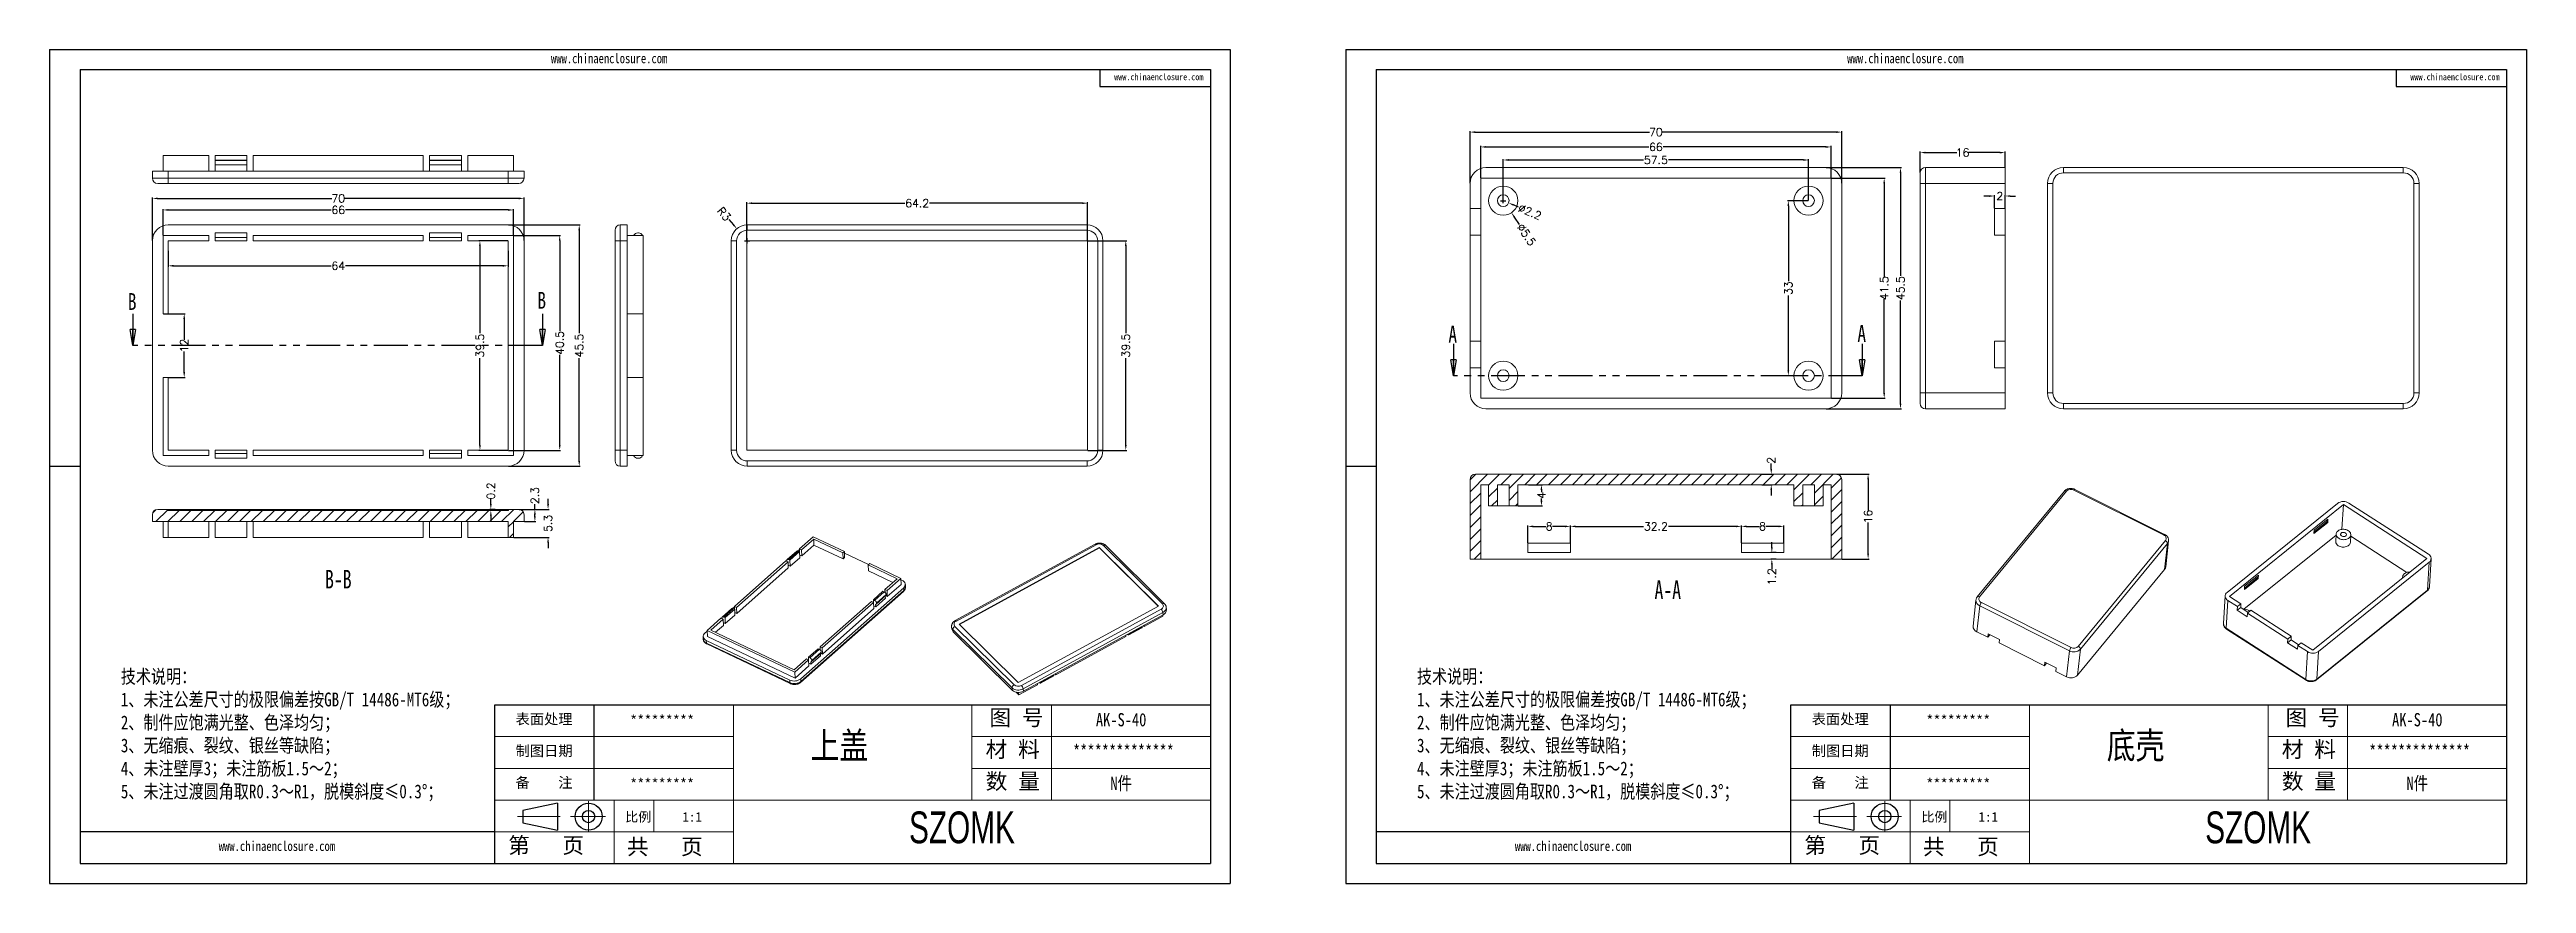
# Model space of a CAD drawing. Header units: inches. Extents: x 3335 to 3801, y 519 to 676.
import ezdxf

# ---------------------------------------------------------------- set-up
doc = ezdxf.new("R2010")
doc.units = ezdxf.units.IN
doc.linetypes.add('CENTER2', pattern=[28.575, 19.05, -3.175, 3.175, -3.175])
doc.linetypes.add('PHANTOM', pattern=[12.7, 6.35, -1.27, 1.27, -1.27, 1.27, -1.27])
doc.layers.add('文字', color=81, linetype='Continuous')
for name, color, linetype, lineweight in [('粗实线', 7, 'Continuous', 30), ('细实线', 3, 'Continuous', 9), ('细点划线', 2, 'CENTER2', 9)]:
    doc.layers.add(name, color=color, linetype=linetype, lineweight=lineweight)
doc.styles.add('SLDTEXTSTYLE0', font='TXT', dxfattribs={"width": 0.75})
doc.styles.add('SLDTEXTSTYLE3', font='TXT', dxfattribs={"width": 0.7})
doc.styles.get("Standard").update_dxf_attribs({"font": 'txt', "bigfont": 'gbcbig.shx'})
doc.styles.add('宋体', font='', dxfattribs={"width": 0.8, "height": 3.5})
doc.styles.add('长仿宋', font='', dxfattribs={"width": 0.7, "height": 4})
doc.styles.get('宋体').set_extended_font_data('SimSun')
doc.styles.get('长仿宋').set_extended_font_data('SimSun')
doc.dimstyles.new('1.5', dxfattribs={"dimtxt": 1.5, "dimasz": 1, "dimexe": 0.18, "dimexo": 0.0625, "dimgap": 0.1, "dimtad": 0, "dimzin": 12, "dimdsep": 46, "dimtxsty": 'Standard', "dimcen": 0.5, "dimclrd": 3, "dimclre": 3, "dimadec": 0, "dimazin": 0, "dimtfac": 1, "dimtofl": 0, "dimtmove": 0, "dimatfit": 3, "dimfxl": 1, "dimtolj": 1, "dimtzin": 0, "dimarcsym": 0})

msp = doc.modelspace()

# ---------------------------------------------------------------- texts
at = {"color": 7, "linetype": 'Continuous', "char_height": 3.175, "attachment_point": 1, "style": 'SLDTEXTSTYLE0'}
for s, insert in [('B', (3349.399, 630.351)), ('B', (3426.54, 630.578)), ('A', (3598.117, 624.186)), ('A', (3675.147, 624.335))]:
    msp.add_mtext(s, dxfattribs=dict(at, insert=insert))
at = {"color": 0, "linetype": 'Continuous', "lineweight": 0, "char_height": 3.5, "attachment_point": 2, "style": 'SLDTEXTSTYLE3'}
for s, insert in [('B-B', (3389.039, 578.162)), ('A-A', (3639.428, 576.172))]:
    msp.add_mtext(s, dxfattribs=dict(at, insert=insert))
at = {"char_height": 1.97, "width": 1119.64725, "attachment_point": 1}
for s, insert in [('{\\fSimHei|b0|i0|c134|p49;表面处理}', (3422.417, 551.036)), ('{\\fSimHei|b0|i0|c134|p49;*********}', (3443.994, 550.782)), ('{\\fSimHei|b0|i0|c134|p49;表面处理}', (3666.54, 551.036)), ('{\\fSimHei|b0|i0|c134|p49;*********}', (3688.117, 550.782)), ('{\\fSimHei|b0|i0|c134|p49;制图日期}', (3422.417, 545.046)), ('{\\fSimHei|b0|i0|c134|p49;制图日期}', (3666.54, 545.046)), ('{\\fSimHei|b0|i0|c134|p49;备    注}', (3422.417, 539.055)), ('{\\fSimHei|b0|i0|c134|p49;*********}', (3443.994, 538.802)), ('{\\fSimHei|b0|i0|c134|p49;备    注}', (3666.54, 539.055)), ('{\\fSimHei|b0|i0|c134|p49;*********}', (3688.117, 538.802))]:
    msp.add_mtext(s, dxfattribs=dict(at, insert=insert))
at = {"layer": '文字', "color": 0, "attachment_point": 1, "style": '宋体'}
for s, insert, char_height, width in [('www.chinaenclosure.com', (3429.089, 675.53), 1.83035, 32.15757), ('www.chinaenclosure.com', (3535.171, 671.718), 1.22024, 21.43838), ('www.chinaenclosure.com', (3673.212, 675.53), 1.83035, 32.15757), ('www.chinaenclosure.com', (3779.294, 671.718), 1.22024, 21.43838), ('{\\H1.111x;技术说明：\\P1、未注公差尺寸的极限偏差按GB/T 14486-MT6级；\\P2、制件应饱满光整、色泽均匀；\\P3、无缩痕、裂纹、银丝等缺陷；\\P4、未注壁厚3；未注筋板1.5～2；\\P5、未注过渡圆角取R0.3～R1，脱模斜度≤0.3%%D；}', (3348.073, 559.374), 2.33994, 85.22852), ('{\\H1.111x;技术说明：\\P1、未注公差尺寸的极限偏差按GB/T 14486-MT6级；\\P2、制件应饱满光整、色泽均匀；\\P3、无缩痕、裂纹、银丝等缺陷；\\P4、未注壁厚3；未注筋板1.5～2；\\P5、未注过渡圆角取R0.3～R1，脱模斜度≤0.3%%D；}', (3592.197, 559.374), 2.33994, 85.22852), ('{\\H1.111x;AK-S-40}', (3531.721, 551.171), 2.24634, 25.97026), ('{\\H1.111x;AK-S-40}', (3775.844, 551.171), 2.24634, 25.97026), ('上盖', (3477.978, 547.564), 4.9919, 63.81932), ('底壳', (3722.101, 547.564), 4.9919, 63.81932), ('{\\H1.111x;**************}', (3527.4, 545.181), 2.24634, 25.97026), ('{\\H1.111x;**************}', (3771.523, 545.181), 2.24634, 25.97026), ('{\\H1.111x;N件}', (3534.438, 539.191), 2.24634, 25.97026), ('{\\H1.111x;N件}', (3778.561, 539.191), 2.24634, 25.97026), ('www.chinaenclosure.com', (3366.514, 527.022), 1.83035, 32.15757), ('www.chinaenclosure.com', (3610.637, 527.022), 1.83035, 32.15757)]:
    msp.add_mtext(s, dxfattribs=dict(at, insert=insert, char_height=char_height, width=width))
at = {"layer": '粗实线', "char_height": 5.99025, "width": 67.17473, "attachment_point": 1, "style": '长仿宋'}
for insert in [(3496.529, 532.62), (3740.652, 532.62)]:
    msp.add_mtext('{\\fSTXinwei|b0|i0|c134|p2;SZOMK}', dxfattribs=dict(at, insert=insert))
at = {"layer": '细实线', "color": 7, "attachment_point": 1}
for s, insert, char_height, width in [('{\\fSimSun|b0|i0|c134|p54;图 号}', (3511.657, 551.826), 2.99512, 14.97562), ('{\\fSimSun|b0|i0|c134|p54;图 号}', (3755.781, 551.826), 2.99512, 14.97562), ('{\\fSimSun|b0|i0|c134|p54;材 料   }', (3510.947, 545.836), 2.99512, 14.97562), ('{\\fSimSun|b0|i0|c134|p54;材 料   }', (3755.07, 545.836), 2.99512, 14.97562), ('{\\fSimSun|b0|i0|c134|p54;数 量}', (3510.962, 539.816), 2.99512, 13.53235), ('{\\fSimSun|b0|i0|c134|p54;数 量}', (3755.085, 539.816), 2.99512, 13.53235), ('{\\fSimSun|b0|i0|c134|p54;比例}', (3443.07, 532.496), 1.79707, 7.8886), ('{\\fSimSun|b0|i0|c134|p54;1:1}', (3453.834, 532.496), 1.79707, 7.8886), ('{\\fSimSun|b0|i0|c134|p54;比例}', (3687.193, 532.496), 1.79707, 7.8886), ('{\\fSimSun|b0|i0|c134|p54;1:1}', (3697.957, 532.496), 1.79707, 7.8886), ('{\\fSimSun|b0|i0|c134|p54;第   页}', (3421.03, 527.745), 2.99512, 22.46344), ('{\\fSimSun|b0|i0|c134|p54; 共   页}', (3441.34, 527.491), 2.99512, 22.46344), ('{\\fSimSun|b0|i0|c134|p54;第   页}', (3665.154, 527.745), 2.99512, 22.46344), ('{\\fSimSun|b0|i0|c134|p54; 共   页}', (3685.463, 527.491), 2.99512, 22.46344)]:
    msp.add_mtext(s, dxfattribs=dict(at, insert=insert, char_height=char_height, width=width))

# ---------------------------------------------------------------- blocks, each defined once
blk = doc.blocks.new('_CLOSED')
at = {"color": 0, "linetype": 'ByBlock', "lineweight": -2}
for p, q in [((-1, 0.166667), (0, 0)), ((-1, 0.166667), (-1, -0.166667)), ((0, 0), (-1, -0.166667)), ((0, 0), (-1, 0))]:
    blk.add_line(p, q, dxfattribs=at)
blk = doc.blocks.new('*D279')
at = {"color": 3, "lineweight": -2}
for p, q in [((3354.02, 640.28), (3354.02, 648.39)), ((3355.02, 648.21), (3387.79, 648.21)), ((3423.02, 648.21), (3390.24, 648.21)), ((3424.02, 640.28), (3424.02, 648.39))]:
    blk.add_line(p, q, dxfattribs=at)
at = {"color": 3}
for points in [[(3355.02, 648.37), (3355.02, 648.04), (3354.02, 648.21)], [(3423.02, 648.37), (3423.02, 648.04), (3424.02, 648.21)]]:
    blk.add_solid(points, dxfattribs=at)
at = {"layer": 'Defpoints', "color": 0}
for p in [(3424.02, 648.21), (3354.02, 640.21), (3424.02, 640.21)]:
    blk.add_point(p, dxfattribs=at)
at = {"color": 0, "insert": (3389.02, 648.21), "char_height": 1.5, "attachment_point": 5}
blk.add_mtext('\\A1;70', dxfattribs=at)
blk = doc.blocks.new('*D280')
at = {"color": 3, "lineweight": -2}
for p, q in [((3356.02, 641.28), (3356.02, 646.21)), ((3357.02, 646.03), (3387.67, 646.03)), ((3421.02, 646.03), (3390.37, 646.03)), ((3422.02, 641.28), (3422.02, 646.21))]:
    blk.add_line(p, q, dxfattribs=at)
at = {"color": 3}
for points in [[(3357.02, 646.2), (3357.02, 645.86), (3356.02, 646.03)], [(3421.02, 646.2), (3421.02, 645.86), (3422.02, 646.03)]]:
    blk.add_solid(points, dxfattribs=at)
at = {"layer": 'Defpoints', "color": 0}
for p in [(3422.02, 646.03), (3356.02, 641.21), (3422.02, 641.21)]:
    blk.add_point(p, dxfattribs=at)
at = {"color": 0, "insert": (3389.02, 646.03), "char_height": 1.5, "attachment_point": 5}
blk.add_mtext('\\A1;66', dxfattribs=at)
blk = doc.blocks.new('*D282')
at = {"color": 3, "lineweight": -2}
for p, q in [((3357.02, 638.34), (3357.02, 635.32)), ((3358.02, 635.5), (3387.67, 635.5)), ((3420.02, 635.5), (3390.37, 635.5)), ((3421.02, 638.34), (3421.02, 635.32))]:
    blk.add_line(p, q, dxfattribs=at)
at = {"color": 3}
for points in [[(3358.02, 635.67), (3358.02, 635.33), (3357.02, 635.5)], [(3420.02, 635.67), (3420.02, 635.33), (3421.02, 635.5)]]:
    blk.add_solid(points, dxfattribs=at)
at = {"layer": 'Defpoints', "color": 0}
for p in [(3357.02, 638.41), (3421.02, 638.41), (3421.02, 635.5)]:
    blk.add_point(p, dxfattribs=at)
at = {"color": 0, "insert": (3389.02, 635.5), "char_height": 1.5, "attachment_point": 5}
blk.add_mtext('\\A1;64', dxfattribs=at)
blk = doc.blocks.new('*D283')
at = {"color": 3, "lineweight": -2}
for p, q in [((3420.96, 640.21), (3415.53, 640.21)), ((3415.71, 639.21), (3415.71, 622.81)), ((3415.71, 601.71), (3415.71, 618.11)), ((3420.96, 600.71), (3415.53, 600.71))]:
    blk.add_line(p, q, dxfattribs=at)
at = {"color": 3}
for points in [[(3415.54, 639.21), (3415.87, 639.21), (3415.71, 640.21)], [(3415.54, 601.71), (3415.87, 601.71), (3415.71, 600.71)]]:
    blk.add_solid(points, dxfattribs=at)
at = {"layer": 'Defpoints', "color": 0}
for p in [(3421.02, 640.21), (3415.71, 600.71), (3421.02, 600.71)]:
    blk.add_point(p, dxfattribs=at)
at = {"color": 0, "insert": (3415.71, 620.46), "char_height": 1.5, "attachment_point": 5, "rotation": 90}
blk.add_mtext('\\A1;39.5', dxfattribs=at)
blk = doc.blocks.new('*D284')
at = {"color": 3, "lineweight": -2}
for p, q in [((3422.08, 641.21), (3430.91, 641.21)), ((3430.73, 640.21), (3430.73, 623.19)), ((3430.73, 601.71), (3430.73, 618.74)), ((3421.08, 600.71), (3430.91, 600.71))]:
    blk.add_line(p, q, dxfattribs=at)
at = {"color": 3}
for points in [[(3430.57, 640.21), (3430.9, 640.21), (3430.73, 641.21)], [(3430.57, 601.71), (3430.9, 601.71), (3430.73, 600.71)]]:
    blk.add_solid(points, dxfattribs=at)
at = {"layer": 'Defpoints', "color": 0}
for p in [(3422.02, 641.21), (3421.02, 600.71), (3430.73, 600.71)]:
    blk.add_point(p, dxfattribs=at)
at = {"color": 0, "insert": (3430.73, 620.96), "char_height": 1.5, "attachment_point": 5, "rotation": 90}
blk.add_mtext('\\A1;40.5', dxfattribs=at)
blk = doc.blocks.new('*D285')
at = {"color": 3, "lineweight": -2}
for p, q in [((3421.08, 643.21), (3434.59, 643.21)), ((3434.41, 642.21), (3434.41, 622.81)), ((3434.41, 598.71), (3434.41, 618.11)), ((3421.08, 597.71), (3434.59, 597.71))]:
    blk.add_line(p, q, dxfattribs=at)
at = {"color": 3}
for points in [[(3434.24, 642.21), (3434.58, 642.21), (3434.41, 643.21)], [(3434.24, 598.71), (3434.58, 598.71), (3434.41, 597.71)]]:
    blk.add_solid(points, dxfattribs=at)
at = {"layer": 'Defpoints', "color": 0}
for p in [(3421.02, 643.21), (3434.41, 643.21), (3421.02, 597.71)]:
    blk.add_point(p, dxfattribs=at)
at = {"color": 0, "insert": (3434.41, 620.46), "char_height": 1.5, "attachment_point": 5, "rotation": 90}
blk.add_mtext('\\A1;45.5', dxfattribs=at)
blk = doc.blocks.new('*D286')
at = {"color": 3, "lineweight": -2}
for p, q in [((3356.08, 626.46), (3360.19, 626.46)), ((3360.01, 625.46), (3360.01, 621.56)), ((3360.01, 615.46), (3360.01, 619.36)), ((3357.08, 614.46), (3360.19, 614.46))]:
    blk.add_line(p, q, dxfattribs=at)
at = {"color": 3}
for points in [[(3359.84, 625.46), (3360.18, 625.46), (3360.01, 626.46)], [(3359.84, 615.46), (3360.18, 615.46), (3360.01, 614.46)]]:
    blk.add_solid(points, dxfattribs=at)
at = {"layer": 'Defpoints', "color": 0}
for p in [(3356.02, 626.46), (3360.01, 626.46), (3357.02, 614.46)]:
    blk.add_point(p, dxfattribs=at)
at = {"color": 0, "insert": (3360.01, 620.46), "char_height": 1.5, "attachment_point": 5, "rotation": 90}
blk.add_mtext('\\A1;12', dxfattribs=at)
blk = doc.blocks.new('*D287')
at = {"color": 3, "lineweight": -2}
for p, q in [((3423.08, 589.58), (3426.24, 589.58)), ((3426.06, 589.58), (3426.06, 590.58)), ((3426.06, 588.28), (3426.06, 588.58)), ((3424.08, 587.28), (3426.24, 587.28))]:
    blk.add_line(p, q, dxfattribs=at)
at = {"color": 3}
for points in [[(3425.89, 588.58), (3426.22, 588.58), (3426.06, 589.58)], [(3425.89, 588.28), (3426.22, 588.28), (3426.06, 587.28)]]:
    blk.add_solid(points, dxfattribs=at)
at = {"layer": 'Defpoints', "color": 0}
for p in [(3423.02, 589.58), (3426.06, 589.58), (3424.02, 587.28)]:
    blk.add_point(p, dxfattribs=at)
at = {"color": 0, "insert": (3426.06, 592.18), "char_height": 1.5, "attachment_point": 5, "rotation": 90}
blk.add_mtext('\\A1;2.3', dxfattribs=at)
blk = doc.blocks.new('*D288')
at = {"color": 3, "lineweight": -2}
for p, q in [((3423.08, 589.58), (3428.72, 589.58)), ((3428.54, 590.58), (3428.54, 591.58)), ((3422.08, 584.28), (3428.72, 584.28)), ((3428.54, 583.28), (3428.54, 582.28))]:
    blk.add_line(p, q, dxfattribs=at)
at = {"color": 3}
for points in [[(3428.37, 590.58), (3428.71, 590.58), (3428.54, 589.58)], [(3428.37, 583.28), (3428.71, 583.28), (3428.54, 584.28)]]:
    blk.add_solid(points, dxfattribs=at)
at = {"layer": 'Defpoints', "color": 0}
for p in [(3423.02, 589.58), (3428.54, 589.58), (3422.02, 584.28)]:
    blk.add_point(p, dxfattribs=at)
at = {"color": 0, "insert": (3428.54, 586.93), "char_height": 1.5, "attachment_point": 5, "rotation": 90}
blk.add_mtext('\\A1;5.3', dxfattribs=at)
blk = doc.blocks.new('*D289')
at = {"color": 3, "lineweight": -2}
for p, q in [((3418.6, 589.58), (3417.58, 589.58)), ((3418.6, 589.38), (3417.58, 589.38)), ((3417.76, 590.58), (3417.76, 591.58)), ((3417.76, 588.38), (3417.76, 587.38))]:
    blk.add_line(p, q, dxfattribs=at)
at = {"color": 3}
for points in [[(3417.6, 590.58), (3417.93, 590.58), (3417.76, 589.58)], [(3417.6, 588.38), (3417.93, 588.38), (3417.76, 589.38)]]:
    blk.add_solid(points, dxfattribs=at)
at = {"layer": 'Defpoints', "color": 0}
for p in [(3417.76, 589.58), (3418.66, 589.58), (3418.66, 589.38)]:
    blk.add_point(p, dxfattribs=at)
at = {"color": 0, "insert": (3417.76, 593.05), "char_height": 1.5, "attachment_point": 5, "rotation": 90}
blk.add_mtext('\\A1;0.2', dxfattribs=at)
blk = doc.blocks.new('*D290')
at = {"color": 3, "lineweight": -2}
for p, q in [((3465.96, 640.28), (3465.96, 647.49)), ((3466.96, 647.31), (3495.71, 647.31)), ((3529.16, 647.31), (3500.41, 647.31)), ((3530.16, 640.28), (3530.16, 647.49))]:
    blk.add_line(p, q, dxfattribs=at)
at = {"color": 3}
for points in [[(3466.96, 647.47), (3466.96, 647.14), (3465.96, 647.31)], [(3529.16, 647.47), (3529.16, 647.14), (3530.16, 647.31)]]:
    blk.add_solid(points, dxfattribs=at)
at = {"layer": 'Defpoints', "color": 0}
for p in [(3530.16, 647.31), (3465.96, 640.21), (3530.16, 640.21)]:
    blk.add_point(p, dxfattribs=at)
at = {"color": 0, "insert": (3498.06, 647.31), "char_height": 1.5, "attachment_point": 5}
blk.add_mtext('\\A1;64.2', dxfattribs=at)
blk = doc.blocks.new('*D291')
at = {"color": 3, "lineweight": -2}
for p, q in [((3530.22, 640.21), (3537.53, 640.21)), ((3537.35, 639.21), (3537.35, 622.81)), ((3537.35, 601.71), (3537.35, 618.11)), ((3530.22, 600.71), (3537.53, 600.71))]:
    blk.add_line(p, q, dxfattribs=at)
at = {"color": 3}
for points in [[(3537.18, 639.21), (3537.52, 639.21), (3537.35, 640.21)], [(3537.18, 601.71), (3537.52, 601.71), (3537.35, 600.71)]]:
    blk.add_solid(points, dxfattribs=at)
at = {"layer": 'Defpoints', "color": 0}
for p in [(3530.16, 640.21), (3537.35, 640.21), (3530.16, 600.71)]:
    blk.add_point(p, dxfattribs=at)
at = {"color": 0, "insert": (3537.35, 620.46), "char_height": 1.5, "attachment_point": 5, "rotation": 90}
blk.add_mtext('\\A1;39.5', dxfattribs=at)
blk = doc.blocks.new('*D292')
at = {"color": 3, "lineweight": -2}
for p, q in [((3462.58, 644.26), (3463.45, 643.25)), ((3465.56, 640.21), (3466.56, 640.21)), ((3466.06, 639.71), (3466.06, 640.71))]:
    blk.add_line(p, q, dxfattribs=at)
at = {"color": 3}
blk.add_solid([(3463.57, 643.36), (3463.32, 643.14), (3464.1, 642.49)], dxfattribs=at)
at = {"layer": 'Defpoints', "color": 0}
for p in [(3464.1, 642.49), (3466.06, 640.21)]:
    blk.add_point(p, dxfattribs=at)
at = {"color": 0, "insert": (3461.7, 645.28), "char_height": 1.5, "attachment_point": 5, "rotation": 310.6893}
blk.add_mtext('\\A1;R3', dxfattribs=at)
blk = doc.blocks.new('*D293')
at = {"color": 3, "lineweight": -2}
for p, q in [((3602.19, 651.09), (3602.19, 660.89)), ((3603.19, 660.71), (3635.97, 660.71)), ((3671.19, 660.71), (3638.42, 660.71)), ((3672.19, 651.09), (3672.19, 660.89))]:
    blk.add_line(p, q, dxfattribs=at)
at = {"color": 3}
for points in [[(3603.19, 660.87), (3603.19, 660.54), (3602.19, 660.71)], [(3671.19, 660.87), (3671.19, 660.54), (3672.19, 660.71)]]:
    blk.add_solid(points, dxfattribs=at)
at = {"layer": 'Defpoints', "color": 0}
for p in [(3672.19, 660.71), (3602.19, 651.03), (3672.19, 651.03)]:
    blk.add_point(p, dxfattribs=at)
at = {"color": 0, "insert": (3637.19, 660.71), "char_height": 1.5, "attachment_point": 5}
blk.add_mtext('\\A1;70', dxfattribs=at)
blk = doc.blocks.new('*D294')
at = {"color": 3, "lineweight": -2}
for p, q in [((3604.19, 652.09), (3604.19, 658.09)), ((3605.19, 657.91), (3635.84, 657.91)), ((3669.19, 657.91), (3638.54, 657.91)), ((3670.19, 652.09), (3670.19, 658.09))]:
    blk.add_line(p, q, dxfattribs=at)
at = {"color": 3}
for points in [[(3605.19, 658.08), (3605.19, 657.74), (3604.19, 657.91)], [(3669.19, 658.08), (3669.19, 657.74), (3670.19, 657.91)]]:
    blk.add_solid(points, dxfattribs=at)
at = {"layer": 'Defpoints', "color": 0}
for p in [(3604.19, 657.91), (3604.19, 652.03), (3670.19, 652.03)]:
    blk.add_point(p, dxfattribs=at)
at = {"color": 0, "insert": (3637.19, 657.91), "char_height": 1.5, "attachment_point": 5}
blk.add_mtext('\\A1;66', dxfattribs=at)
blk = doc.blocks.new('*D295')
at = {"color": 3, "lineweight": -2}
for p, q in [((3608.44, 647.84), (3608.44, 655.63)), ((3609.44, 655.45), (3634.84, 655.45)), ((3664.94, 655.45), (3639.54, 655.45)), ((3665.94, 647.84), (3665.94, 655.63))]:
    blk.add_line(p, q, dxfattribs=at)
at = {"color": 3}
for points in [[(3609.44, 655.62), (3609.44, 655.28), (3608.44, 655.45)], [(3664.94, 655.62), (3664.94, 655.28), (3665.94, 655.45)]]:
    blk.add_solid(points, dxfattribs=at)
at = {"layer": 'Defpoints', "color": 0}
for p in [(3665.94, 655.45), (3608.44, 647.78), (3665.94, 647.78)]:
    blk.add_point(p, dxfattribs=at)
at = {"color": 0, "insert": (3637.19, 655.45), "char_height": 1.5, "attachment_point": 5}
blk.add_mtext('\\A1;57.5', dxfattribs=at)
blk = doc.blocks.new('*D296')
at = {"color": 3, "lineweight": -2}
for p, q in [((3665.88, 647.78), (3661.96, 647.78)), ((3662.14, 646.78), (3662.14, 632.63)), ((3662.14, 615.78), (3662.14, 629.93)), ((3665.88, 614.78), (3661.96, 614.78))]:
    blk.add_line(p, q, dxfattribs=at)
at = {"color": 3}
for points in [[(3661.97, 646.78), (3662.3, 646.78), (3662.14, 647.78)], [(3661.97, 615.78), (3662.3, 615.78), (3662.14, 614.78)]]:
    blk.add_solid(points, dxfattribs=at)
at = {"layer": 'Defpoints', "color": 0}
for p in [(3665.94, 647.78), (3662.14, 614.78), (3665.94, 614.78)]:
    blk.add_point(p, dxfattribs=at)
at = {"color": 0, "insert": (3662.14, 631.28), "char_height": 1.5, "attachment_point": 5, "rotation": 90}
blk.add_mtext('\\A1;33', dxfattribs=at)
blk = doc.blocks.new('*D297')
at = {"color": 3, "lineweight": -2}
for p, q in [((3670.25, 652.03), (3680.37, 652.03)), ((3680.19, 651.03), (3680.19, 633.38)), ((3680.19, 611.53), (3680.19, 629.18)), ((3670.25, 610.53), (3680.37, 610.53))]:
    blk.add_line(p, q, dxfattribs=at)
at = {"color": 3}
for points in [[(3680.03, 651.03), (3680.36, 651.03), (3680.19, 652.03)], [(3680.03, 611.53), (3680.36, 611.53), (3680.19, 610.53)]]:
    blk.add_solid(points, dxfattribs=at)
at = {"layer": 'Defpoints', "color": 0}
for p in [(3670.19, 652.03), (3680.19, 652.03), (3670.19, 610.53)]:
    blk.add_point(p, dxfattribs=at)
at = {"color": 0, "insert": (3680.19, 631.28), "char_height": 1.5, "attachment_point": 5, "rotation": 90}
blk.add_mtext('\\A1;41.5', dxfattribs=at)
blk = doc.blocks.new('*D298')
at = {"color": 3, "lineweight": -2}
for p, q in [((3669.25, 654.03), (3683.44, 654.03)), ((3683.26, 653.03), (3683.26, 633.63)), ((3683.26, 609.53), (3683.26, 628.93)), ((3669.25, 608.53), (3683.44, 608.53))]:
    blk.add_line(p, q, dxfattribs=at)
at = {"color": 3}
for points in [[(3683.1, 653.03), (3683.43, 653.03), (3683.26, 654.03)], [(3683.1, 609.53), (3683.43, 609.53), (3683.26, 608.53)]]:
    blk.add_solid(points, dxfattribs=at)
at = {"layer": 'Defpoints', "color": 0}
for p in [(3669.19, 654.03), (3683.26, 654.03), (3669.19, 608.53)]:
    blk.add_point(p, dxfattribs=at)
at = {"color": 0, "insert": (3683.26, 631.28), "char_height": 1.5, "attachment_point": 5, "rotation": 90}
blk.add_mtext('\\A1;45.5', dxfattribs=at)
blk = doc.blocks.new('*D299')
at = {"color": 3, "lineweight": -2}
for p, q in [((3686.95, 653.09), (3686.95, 657.03)), ((3687.95, 656.85), (3693.85, 656.85)), ((3701.95, 656.85), (3696.05, 656.85)), ((3702.95, 654.09), (3702.95, 657.03))]:
    blk.add_line(p, q, dxfattribs=at)
at = {"color": 3}
for points in [[(3687.95, 657.01), (3687.95, 656.68), (3686.95, 656.85)], [(3701.95, 657.01), (3701.95, 656.68), (3702.95, 656.85)]]:
    blk.add_solid(points, dxfattribs=at)
at = {"layer": 'Defpoints', "color": 0}
for p in [(3686.95, 656.85), (3702.95, 654.03), (3686.95, 653.03)]:
    blk.add_point(p, dxfattribs=at)
at = {"color": 0, "insert": (3694.95, 656.85), "char_height": 1.5, "attachment_point": 5}
blk.add_mtext('\\A1;16', dxfattribs=at)
blk = doc.blocks.new('*D300')
at = {"color": 3, "lineweight": -2}
for p, q in [((3699.95, 648.66), (3698.95, 648.66)), ((3700.95, 646.34), (3700.95, 648.84)), ((3702.95, 646.34), (3702.95, 648.84)), ((3703.95, 648.66), (3704.95, 648.66))]:
    blk.add_line(p, q, dxfattribs=at)
at = {"color": 3}
for points in [[(3699.95, 648.82), (3699.95, 648.49), (3700.95, 648.66)], [(3703.95, 648.82), (3703.95, 648.49), (3702.95, 648.66)]]:
    blk.add_solid(points, dxfattribs=at)
at = {"layer": 'Defpoints', "color": 0}
for p in [(3702.95, 648.66), (3700.95, 646.28), (3702.95, 646.28)]:
    blk.add_point(p, dxfattribs=at)
at = {"color": 0, "insert": (3701.95, 648.66), "char_height": 1.5, "attachment_point": 5}
blk.add_mtext('\\A1;2', dxfattribs=at)
blk = doc.blocks.new('*D301')
at = {"color": 3, "lineweight": -2}
for p, q in [((3607.94, 647.78), (3608.94, 647.78)), ((3608.44, 647.28), (3608.44, 648.28)), ((3611.3, 646.58), (3610.38, 646.97))]:
    blk.add_line(p, q, dxfattribs=at)
at = {"color": 3}
blk.add_solid([(3610.44, 647.12), (3610.31, 646.82), (3609.45, 647.36)], dxfattribs=at)
at = {"layer": 'Defpoints', "color": 0}
for p in [(3607.43, 648.21), (3609.45, 647.36)]:
    blk.add_point(p, dxfattribs=at)
at = {"color": 0, "insert": (3613.47, 645.67), "char_height": 1.5, "attachment_point": 5, "rotation": 337.2574}
blk.add_mtext('\\A1;∅2.2', dxfattribs=at)
blk = doc.blocks.new('*D302')
at = {"color": 3, "lineweight": -2}
for p, q in [((3607.94, 647.78), (3608.94, 647.78)), ((3608.44, 647.28), (3608.44, 648.28)), ((3611.49, 643.31), (3610.55, 644.68))]:
    blk.add_line(p, q, dxfattribs=at)
at = {"color": 3}
blk.add_solid([(3610.69, 644.78), (3610.41, 644.59), (3609.99, 645.51)], dxfattribs=at)
at = {"layer": 'Defpoints', "color": 0}
for p in [(3606.89, 650.05), (3609.99, 645.51)]:
    blk.add_point(p, dxfattribs=at)
at = {"color": 0, "insert": (3612.81, 641.37), "char_height": 1.5, "attachment_point": 5, "rotation": 304.2819}
blk.add_mtext('\\A1;∅5.5', dxfattribs=at)
blk = doc.blocks.new('*D303')
at = {"color": 3, "lineweight": -2}
for p, q in [((3613.19, 594.22), (3615.82, 594.22)), ((3615.64, 593.22), (3615.64, 592.82)), ((3611.25, 590.22), (3615.82, 590.22)), ((3615.64, 591.22), (3615.64, 591.62))]:
    blk.add_line(p, q, dxfattribs=at)
at = {"color": 3}
for points in [[(3615.47, 593.22), (3615.81, 593.22), (3615.64, 594.22)], [(3615.47, 591.22), (3615.81, 591.22), (3615.64, 590.22)]]:
    blk.add_solid(points, dxfattribs=at)
at = {"layer": 'Defpoints', "color": 0}
for p in [(3613.13, 594.22), (3615.64, 594.22), (3611.19, 590.22)]:
    blk.add_point(p, dxfattribs=at)
at = {"color": 0, "insert": (3615.64, 592.22), "char_height": 1.5, "attachment_point": 5, "rotation": 90}
blk.add_mtext('\\A1;4', dxfattribs=at)
blk = doc.blocks.new('*D304')
at = {"color": 3, "lineweight": -2}
for p, q in [((3671.25, 596.22), (3677.34, 596.22)), ((3677.16, 595.22), (3677.16, 589.32)), ((3677.16, 581.22), (3677.16, 587.12)), ((3672.25, 580.22), (3677.34, 580.22))]:
    blk.add_line(p, q, dxfattribs=at)
at = {"color": 3}
for points in [[(3676.99, 595.22), (3677.33, 595.22), (3677.16, 596.22)], [(3676.99, 581.22), (3677.33, 581.22), (3677.16, 580.22)]]:
    blk.add_solid(points, dxfattribs=at)
at = {"layer": 'Defpoints', "color": 0}
for p in [(3671.19, 596.22), (3677.16, 596.22), (3672.19, 580.22)]:
    blk.add_point(p, dxfattribs=at)
at = {"color": 0, "insert": (3677.16, 588.22), "char_height": 1.5, "attachment_point": 5, "rotation": 90}
blk.add_mtext('\\A1;16', dxfattribs=at)
blk = doc.blocks.new('*D305')
at = {"color": 3, "lineweight": -2}
for p, q in [((3658.92, 597.22), (3658.92, 598.22)), ((3657.13, 596.22), (3659.1, 596.22)), ((3657.13, 594.22), (3659.1, 594.22)), ((3658.92, 593.22), (3658.92, 592.22))]:
    blk.add_line(p, q, dxfattribs=at)
at = {"color": 3}
for points in [[(3658.75, 597.22), (3659.09, 597.22), (3658.92, 596.22)], [(3658.75, 593.22), (3659.09, 593.22), (3658.92, 594.22)]]:
    blk.add_solid(points, dxfattribs=at)
at = {"layer": 'Defpoints', "color": 0}
for p in [(3657.07, 596.22), (3657.07, 594.22), (3658.92, 596.22)]:
    blk.add_point(p, dxfattribs=at)
at = {"color": 0, "insert": (3658.92, 598.82), "char_height": 1.5, "attachment_point": 5, "rotation": 90}
blk.add_mtext('\\A1;2', dxfattribs=at)
blk = doc.blocks.new('*D306')
at = {"color": 3, "lineweight": -2}
for p, q in [((3621.09, 583.28), (3621.09, 586.55)), ((3622.09, 586.37), (3634.84, 586.37)), ((3652.29, 586.37), (3639.54, 586.37)), ((3653.29, 583.28), (3653.29, 586.55))]:
    blk.add_line(p, q, dxfattribs=at)
at = {"color": 3}
for points in [[(3622.09, 586.54), (3622.09, 586.2), (3621.09, 586.37)], [(3652.29, 586.54), (3652.29, 586.2), (3653.29, 586.37)]]:
    blk.add_solid(points, dxfattribs=at)
at = {"layer": 'Defpoints', "color": 0}
for p in [(3621.09, 583.22), (3653.29, 586.37), (3653.29, 583.22)]:
    blk.add_point(p, dxfattribs=at)
at = {"color": 0, "insert": (3637.19, 586.37), "char_height": 1.5, "attachment_point": 5}
blk.add_mtext('\\A1;32.2', dxfattribs=at)
blk = doc.blocks.new('*D307')
at = {"color": 3, "lineweight": -2}
for p, q in [((3659.03, 582.42), (3659.03, 583.42)), ((3659.86, 581.42), (3658.85, 581.42)), ((3659.86, 580.22), (3658.85, 580.22)), ((3659.03, 579.22), (3659.03, 578.22))]:
    blk.add_line(p, q, dxfattribs=at)
at = {"color": 3}
for points in [[(3658.87, 582.42), (3659.2, 582.42), (3659.03, 581.42)], [(3658.87, 579.22), (3659.2, 579.22), (3659.03, 580.22)]]:
    blk.add_solid(points, dxfattribs=at)
at = {"layer": 'Defpoints', "color": 0}
for p in [(3659.03, 580.22), (3659.92, 581.42), (3659.92, 580.22)]:
    blk.add_point(p, dxfattribs=at)
at = {"color": 0, "insert": (3659.03, 576.87), "char_height": 1.5, "attachment_point": 5, "rotation": 90}
blk.add_mtext('\\A1;1.2', dxfattribs=at)
blk = doc.blocks.new('*D308')
at = {"color": 3, "lineweight": -2}
for p, q in [((3653.29, 583.28), (3653.29, 586.55)), ((3654.29, 586.37), (3656.69, 586.37)), ((3660.29, 586.37), (3657.89, 586.37)), ((3661.29, 583.28), (3661.29, 586.55))]:
    blk.add_line(p, q, dxfattribs=at)
at = {"color": 3}
for points in [[(3654.29, 586.54), (3654.29, 586.2), (3653.29, 586.37)], [(3660.29, 586.54), (3660.29, 586.2), (3661.29, 586.37)]]:
    blk.add_solid(points, dxfattribs=at)
at = {"layer": 'Defpoints', "color": 0}
for p in [(3653.29, 583.22), (3661.29, 586.37), (3661.29, 583.22)]:
    blk.add_point(p, dxfattribs=at)
at = {"color": 0, "insert": (3657.29, 586.37), "char_height": 1.5, "attachment_point": 5}
blk.add_mtext('\\A1;8', dxfattribs=at)
blk = doc.blocks.new('*D309')
at = {"color": 3, "lineweight": -2}
for p, q in [((3613.09, 583.28), (3613.09, 586.55)), ((3614.09, 586.37), (3616.49, 586.37)), ((3620.09, 586.37), (3617.69, 586.37)), ((3621.09, 583.28), (3621.09, 586.55))]:
    blk.add_line(p, q, dxfattribs=at)
at = {"color": 3}
for points in [[(3614.09, 586.54), (3614.09, 586.2), (3613.09, 586.37)], [(3620.09, 586.54), (3620.09, 586.2), (3621.09, 586.37)]]:
    blk.add_solid(points, dxfattribs=at)
at = {"layer": 'Defpoints', "color": 0}
for p in [(3613.09, 583.22), (3621.09, 586.37), (3621.09, 583.22)]:
    blk.add_point(p, dxfattribs=at)
at = {"color": 0, "insert": (3617.09, 586.37), "char_height": 1.5, "attachment_point": 5}
blk.add_mtext('\\A1;8', dxfattribs=at)

# ---------------------------------------------------------------- dimensions: what is measured, and where the dimension line sits
for base, p1, p2, picture, middle in [((3672.19, 660.707), (3602.19, 651.032), (3672.19, 651.032), '*D293', (3637.19, 660.707)), ((3604.19, 657.912), (3670.19, 652.032), (3604.19, 652.032), '*D294', (3637.19, 657.912)), ((3424.018, 648.207), (3354.018, 640.214), (3424.018, 640.214), '*D279', (3389.018, 648.207)), ((3422.018, 646.028), (3356.018, 641.214), (3422.018, 641.214), '*D280', (3389.018, 646.028)), ((3530.155, 647.306), (3465.955, 640.214), (3530.155, 640.214), '*D290', (3498.055, 647.306))]:
    dim = msp.add_linear_dim(base=base, p1=p1, p2=p2, dimstyle='1.5')
    dim.commit()
    dim.dimension.update_dxf_attribs({"geometry": picture, "text_midpoint": middle, "dimtype": 160})
for base, p1, p2, picture, middle in [((3686.953, 656.847), (3702.953, 654.032), (3686.953, 653.032), '*D299', (3694.953, 656.847)), ((3665.94, 655.449), (3608.44, 647.782), (3665.94, 647.782), '*D295', (3637.19, 655.449)), ((3702.953, 648.657), (3700.953, 646.282), (3702.953, 646.282), '*D300', (3701.953, 648.657)), ((3421.018, 635.501), (3357.018, 638.407), (3421.018, 638.407), '*D282', (3389.018, 635.501)), ((3621.09, 586.369), (3613.09, 583.218), (3621.09, 583.218), '*D309', (3617.09, 586.369)), ((3653.29, 586.369), (3621.09, 583.218), (3653.29, 583.218), '*D306', (3637.19, 586.369)), ((3661.29, 586.369), (3653.29, 583.218), (3661.29, 583.218), '*D308', (3657.29, 586.369))]:
    dim = msp.add_linear_dim(base=base, p1=p1, p2=p2, dimstyle='1.5')
    dim.commit()
    dim.dimension.update_dxf_attribs({"geometry": picture, "text_midpoint": middle})
for base, p1, p2, picture, middle in [((3683.264, 654.032), (3669.19, 608.532), (3669.19, 654.032), '*D298', (3683.264, 631.282)), ((3680.192, 652.032), (3670.19, 610.532), (3670.19, 652.032), '*D297', (3680.192, 631.282)), ((3662.138, 614.782), (3665.94, 647.782), (3665.94, 614.782), '*D296', (3662.138, 631.282)), ((3434.411, 643.214), (3421.018, 597.714), (3421.018, 643.214), '*D285', (3434.411, 620.464)), ((3430.733, 600.714), (3422.018, 641.214), (3421.018, 600.714), '*D284', (3430.733, 620.964)), ((3537.351, 640.214), (3530.155, 600.714), (3530.155, 640.214), '*D291', (3537.351, 620.464)), ((3360.009, 626.464), (3357.018, 614.464), (3356.018, 626.464), '*D286', (3360.009, 620.464)), ((3426.056, 589.579), (3424.018, 587.279), (3423.018, 589.579), '*D287', (3426.056, 592.179)), ((3615.641, 594.218), (3611.19, 590.218), (3613.127, 594.218), '*D303', (3615.641, 592.218)), ((3677.159, 596.218), (3672.19, 580.218), (3671.19, 596.218), '*D304', (3677.159, 588.218)), ((3428.541, 589.579), (3422.018, 584.279), (3423.018, 589.579), '*D288', (3428.541, 586.929)), ((3659.034, 580.218), (3659.923, 581.418), (3659.923, 580.218), '*D307', (3659.034, 576.868))]:
    dim = msp.add_linear_dim(base=base, p1=p1, p2=p2, angle=90, dimstyle='1.5')
    dim.commit()
    dim.dimension.update_dxf_attribs({"geometry": picture, "text_midpoint": middle})
dim = msp.add_diameter_dim_2p(p1=(3606.891, 650.054), p2=(3609.989, 645.51), dimstyle='1.5')
dim.commit()
dim.dimension.update_dxf_attribs({"geometry": '*D302', "text_midpoint": (3612.814, 641.367), "dimtype": 163})
dim = msp.add_radius_dim(center=(3466.055, 640.214), mpoint=(3464.099, 642.489), dimstyle='1.5')
dim.commit()
dim.dimension.update_dxf_attribs({"geometry": '*D292', "text_midpoint": (3461.696, 645.284), "dimtype": 164})
dim = msp.add_diameter_dim_2p(p1=(3607.426, 648.207), p2=(3609.455, 647.357), dimstyle='1.5')
dim.commit()
dim.dimension.update_dxf_attribs({"geometry": '*D301', "text_midpoint": (3613.467, 645.675)})
for base, p1, p2, picture, middle in [((3415.707, 600.714), (3421.018, 640.214), (3421.018, 600.714), '*D283', (3415.707, 620.464)), ((3658.922, 596.218), (3657.069, 594.218), (3657.069, 596.218), '*D305', (3658.922, 598.818))]:
    dim = msp.add_linear_dim(base=base, p1=p1, p2=p2, angle=90, dimstyle='1.5')
    dim.commit()
    dim.dimension.update_dxf_attribs({"geometry": picture, "text_midpoint": middle, "dimtype": 160})
dim = msp.add_linear_dim(base=(3417.765, 589.579), p1=(3418.664, 589.379), p2=(3418.664, 589.579), angle=90, text='0<>', dimstyle='1.5')
dim.commit()
dim.dimension.update_dxf_attribs({"geometry": '*D289', "text_midpoint": (3417.765, 593.054)})

# ---------------------------------------------------------------- hatches: boundary and pattern name
at = {"linetype": 'Continuous', "lineweight": 0}
h = msp.add_hatch(dxfattribs=at)
h.set_pattern_fill('ANSI31', color=4, scale=0.5, style=0)
h.set_pattern_definition([(45, (0, -5.3834), (-1.122532, 1.122532), [])])
edge = h.paths.add_edge_path(flags=0)
edge.add_line((3602.19, 580.218), (3604.19, 580.218))
edge.add_line((3604.19, 580.218), (3604.19, 594.218))
edge.add_line((3604.19, 594.218), (3605.69, 594.218))
edge.add_line((3605.69, 594.218), (3605.69, 590.218))
edge.add_line((3605.69, 590.218), (3607.34, 590.218))
edge.add_line((3607.34, 590.218), (3607.34, 594.218))
edge.add_line((3607.34, 594.218), (3609.54, 594.218))
edge.add_line((3609.54, 594.218), (3609.54, 590.218))
edge.add_line((3609.54, 590.218), (3611.19, 590.218))
edge.add_line((3611.19, 590.218), (3611.19, 594.218))
edge.add_line((3611.19, 594.218), (3663.19, 594.218))
edge.add_line((3663.19, 594.218), (3663.19, 590.218))
edge.add_line((3663.19, 590.218), (3664.84, 590.218))
edge.add_line((3664.84, 590.218), (3664.84, 594.218))
edge.add_line((3664.84, 594.218), (3667.04, 594.218))
edge.add_line((3667.04, 594.218), (3667.04, 590.218))
edge.add_line((3667.04, 590.218), (3668.69, 590.218))
edge.add_line((3668.69, 590.218), (3668.69, 594.218))
edge.add_line((3668.69, 594.218), (3670.19, 594.218))
edge.add_line((3670.19, 594.218), (3670.19, 580.218))
edge.add_line((3670.19, 580.218), (3672.19, 580.218))
edge.add_line((3672.19, 580.218), (3672.19, 595.218))
edge.add_arc((3671.19, 595.218), 1, 0, 90)
edge.add_line((3671.19, 596.218), (3603.19, 596.218))
edge.add_arc((3603.19, 595.218), 1, 90, 180)
edge.add_line((3602.19, 595.218), (3602.19, 580.218))
h = msp.add_hatch(dxfattribs=at)
h.set_pattern_fill('ANSI31', color=4, scale=0.5, style=0)
h.set_pattern_definition([(45, (0, 3.0011), (-1.122532, 1.122532), [])])
edge = h.paths.add_edge_path(flags=0)
edge.add_line((3421.018, 584.279), (3422.018, 584.279))
edge.add_line((3422.018, 584.279), (3422.018, 587.279))
edge.add_line((3422.018, 587.279), (3424.018, 587.279))
edge.add_line((3424.018, 587.279), (3424.018, 588.579))
edge.add_arc((3423.018, 588.579), 1, 0, 90)
edge.add_line((3423.018, 589.579), (3421.118, 589.579))
edge.add_line((3421.118, 589.579), (3421.118, 589.379))
edge.add_line((3421.118, 589.379), (3356.918, 589.379))
edge.add_line((3356.918, 589.379), (3356.918, 589.579))
edge.add_line((3356.918, 589.579), (3355.018, 589.579))
edge.add_arc((3355.018, 588.579), 1, 90, 180)
edge.add_line((3354.018, 588.579), (3354.018, 587.279))
edge.add_line((3354.018, 587.279), (3421.018, 587.279))
edge.add_line((3421.018, 587.279), (3421.018, 584.279))

# ---------------------------------------------------------------- linework, layer by layer
for p, q in [((3334.647, 676.285), (3557.035, 676.285)), ((3334.647, 676.285), (3334.647, 519.041)), ((3340.401, 672.541), (3553.291, 672.541)), ((3340.401, 672.541), (3340.401, 522.785)), ((3532.491, 672.541), (3532.491, 669.291)), ((3553.291, 672.541), (3553.291, 522.785)), ((3557.035, 676.285), (3557.035, 519.041)), ((3578.77, 676.285), (3801.158, 676.285)), ((3578.77, 676.285), (3578.77, 519.041)), ((3584.524, 672.541), (3797.414, 672.541)), ((3584.524, 672.541), (3584.524, 522.785)), ((3776.614, 672.541), (3776.614, 669.291)), ((3797.414, 672.541), (3797.414, 522.785)), ((3801.158, 676.285), (3801.158, 519.041)), ((3532.491, 669.291), (3553.291, 669.291)), ((3776.614, 669.291), (3797.414, 669.291)), ((3340.401, 597.663), (3334.647, 597.663)), ((3584.524, 597.663), (3578.77, 597.663)), ((3334.647, 591.839), (3334.647, 519.041)), ((3578.77, 591.839), (3578.77, 519.041)), ((3418.51, 522.785), (3418.51, 552.736)), ((3418.51, 552.736), (3553.291, 552.736)), ((3437.23, 534.765), (3437.23, 552.736)), ((3662.633, 522.785), (3662.633, 552.736)), ((3662.633, 552.736), (3797.414, 552.736)), ((3681.353, 534.765), (3681.353, 552.736)), ((3418.51, 528.775), (3340.401, 528.775)), ((3662.633, 528.775), (3584.524, 528.775)), ((3340.401, 522.785), (3553.291, 522.785)), ((3584.524, 522.785), (3797.414, 522.785)), ((3334.647, 519.041), (3557.035, 519.041)), ((3334.647, 519.041), (3437.604, 519.041)), ((3578.77, 519.041), (3801.158, 519.041)), ((3578.77, 519.041), (3681.727, 519.041))]:
    msp.add_line(p, q)
at = {"color": 7, "linetype": 'Continuous', "lineweight": 15}
for p, q in [((3354.018, 652.022), (3354.018, 653.322)), ((3354.018, 653.322), (3357.018, 653.322)), ((3356.018, 653.322), (3356.018, 656.322)), ((3356.018, 656.322), (3364.618, 656.322)), ((3357.018, 653.322), (3357.018, 652.022)), ((3357.018, 653.322), (3421.018, 653.322)), ((3364.618, 653.322), (3364.618, 656.322)), ((3365.818, 656.322), (3371.818, 656.322)), ((3365.818, 655.422), (3365.818, 656.322)), ((3371.818, 655.422), (3365.818, 655.422)), ((3365.818, 655.422), (3365.818, 655.328)), ((3365.818, 655.328), (3371.818, 655.328)), ((3365.818, 654.522), (3365.818, 655.328)), ((3365.818, 654.522), (3371.818, 654.522)), ((3365.818, 653.322), (3365.818, 654.522)), ((3371.818, 656.322), (3371.818, 655.422)), ((3371.818, 655.328), (3371.818, 655.422)), ((3371.818, 655.328), (3371.818, 654.522)), ((3371.818, 653.322), (3371.818, 654.522)), ((3373.018, 656.322), (3405.018, 656.322)), ((3373.018, 653.322), (3373.018, 656.322)), ((3405.018, 653.322), (3405.018, 656.322)), ((3406.218, 656.322), (3412.218, 656.322)), ((3406.218, 655.422), (3406.218, 656.322)), ((3412.218, 655.422), (3406.218, 655.422)), ((3406.218, 655.328), (3406.218, 655.422)), ((3406.218, 655.328), (3412.218, 655.328)), ((3406.218, 654.522), (3406.218, 655.328)), ((3412.218, 654.522), (3406.218, 654.522)), ((3406.218, 653.322), (3406.218, 654.522)), ((3412.218, 656.322), (3412.218, 655.422)), ((3412.218, 655.422), (3412.218, 655.328)), ((3412.218, 655.328), (3412.218, 654.522)), ((3412.218, 653.322), (3412.218, 654.522)), ((3413.418, 656.322), (3422.018, 656.322)), ((3413.418, 653.322), (3413.418, 656.322)), ((3421.018, 652.022), (3421.018, 653.322)), ((3421.018, 653.322), (3424.018, 653.322)), ((3422.018, 653.322), (3422.018, 656.322)), ((3424.018, 653.322), (3424.018, 652.022)), ((3669.19, 654.032), (3605.19, 654.032)), ((3687.953, 651.032), (3687.953, 654.032)), ((3687.953, 654.032), (3702.953, 654.032)), ((3702.953, 654.032), (3702.953, 651.032)), ((3713.958, 654.032), (3713.958, 653.032)), ((3713.958, 654.032), (3777.958, 654.032)), ((3777.958, 653.032), (3777.958, 654.032)), ((3357.018, 652.022), (3354.018, 652.022)), ((3355.018, 651.022), (3357.018, 651.022)), ((3357.018, 652.022), (3357.018, 651.022)), ((3357.018, 652.022), (3421.018, 652.022)), ((3421.018, 651.022), (3357.018, 651.022)), ((3424.018, 652.022), (3421.018, 652.022)), ((3421.018, 651.022), (3421.018, 652.022)), ((3421.018, 651.022), (3423.018, 651.022)), ((3602.19, 651.032), (3602.19, 646.282)), ((3670.19, 652.032), (3604.19, 652.032)), ((3604.19, 652.032), (3604.19, 646.282)), ((3670.19, 610.532), (3670.19, 652.032)), ((3672.19, 611.532), (3672.19, 651.032)), ((3686.953, 653.032), (3686.953, 651.032)), ((3686.953, 611.532), (3686.953, 651.032)), ((3687.953, 651.032), (3686.953, 651.032)), ((3687.953, 651.032), (3687.953, 611.532)), ((3702.953, 651.032), (3687.953, 651.032)), ((3702.953, 651.032), (3702.953, 646.282)), ((3711.958, 651.032), (3710.958, 651.032)), ((3710.958, 611.532), (3710.958, 651.032)), ((3711.958, 651.032), (3711.958, 611.532)), ((3777.958, 653.032), (3713.958, 653.032)), ((3779.958, 611.532), (3779.958, 651.032)), ((3780.958, 651.032), (3779.958, 651.032)), ((3780.958, 651.032), (3780.958, 611.532)), ((3604.19, 646.282), (3602.19, 646.282)), ((3602.19, 646.282), (3602.19, 641.282)), ((3604.19, 641.282), (3604.19, 646.282)), ((3700.953, 646.282), (3702.953, 646.282)), ((3700.953, 646.282), (3700.953, 641.282)), ((3702.953, 641.282), (3702.953, 646.282)), ((3354.018, 640.214), (3354.018, 600.714)), ((3356.018, 641.214), (3356.018, 626.464)), ((3364.618, 641.214), (3356.018, 641.214)), ((3421.018, 643.214), (3357.018, 643.214)), ((3357.018, 640.214), (3357.018, 626.464)), ((3364.618, 640.214), (3357.018, 640.214)), ((3364.618, 641.214), (3364.618, 640.214)), ((3365.818, 640.814), (3365.818, 641.714)), ((3365.818, 641.714), (3371.818, 641.714)), ((3371.818, 640.814), (3365.818, 640.814)), ((3365.818, 640.214), (3365.818, 640.814)), ((3371.818, 640.214), (3365.818, 640.214)), ((3371.818, 641.714), (3371.818, 640.814)), ((3371.818, 640.814), (3371.818, 640.214)), ((3373.018, 640.214), (3373.018, 641.214)), ((3405.018, 641.214), (3373.018, 641.214)), ((3405.018, 640.214), (3373.018, 640.214)), ((3405.018, 640.214), (3405.018, 641.214)), ((3406.218, 641.714), (3412.218, 641.714)), ((3406.218, 640.814), (3406.218, 641.714)), ((3406.218, 640.814), (3406.218, 640.214)), ((3412.218, 640.814), (3406.218, 640.814)), ((3412.218, 640.214), (3406.218, 640.214)), ((3412.218, 641.714), (3412.218, 640.814)), ((3412.218, 640.214), (3412.218, 640.814)), ((3413.418, 641.214), (3413.418, 640.214)), ((3422.018, 641.214), (3413.418, 641.214)), ((3421.018, 640.214), (3413.418, 640.214)), ((3421.018, 600.714), (3421.018, 640.214)), ((3422.018, 599.714), (3422.018, 641.214)), ((3424.018, 600.714), (3424.018, 640.214)), ((3441.149, 642.214), (3441.149, 640.214)), ((3442.149, 640.214), (3441.149, 640.214)), ((3441.149, 600.714), (3441.149, 640.214)), ((3442.149, 640.214), (3442.149, 643.214)), ((3442.149, 643.214), (3443.449, 643.214)), ((3442.149, 640.214), (3442.149, 600.714)), ((3443.449, 640.214), (3442.149, 640.214)), ((3443.449, 643.214), (3443.449, 640.214)), ((3443.449, 641.214), (3446.449, 641.214)), ((3443.449, 640.214), (3443.449, 600.714)), ((3445.549, 641.714), (3445.455, 641.714)), ((3446.449, 641.214), (3446.449, 626.464)), ((3464.055, 640.214), (3463.055, 640.214)), ((3463.055, 600.714), (3463.055, 640.214)), ((3464.055, 640.214), (3464.055, 600.714)), ((3530.155, 640.214), (3465.955, 640.214)), ((3465.955, 640.214), (3465.955, 600.714)), ((3466.055, 643.214), (3466.055, 642.214)), ((3466.055, 643.214), (3530.055, 643.214)), ((3530.055, 642.214), (3466.055, 642.214)), ((3530.055, 642.214), (3530.055, 643.214)), ((3530.155, 600.714), (3530.155, 640.214)), ((3533.055, 640.214), (3532.055, 640.214)), ((3532.055, 600.714), (3532.055, 640.214)), ((3533.055, 640.214), (3533.055, 600.714)), ((3602.19, 641.282), (3604.19, 641.282)), ((3602.19, 641.282), (3602.19, 621.282)), ((3604.19, 641.282), (3604.19, 621.282)), ((3700.953, 641.282), (3702.953, 641.282)), ((3702.953, 641.282), (3702.953, 621.282)), ((3357.018, 626.464), (3356.018, 626.464)), ((3443.449, 626.464), (3446.449, 626.464)), ((3446.449, 614.464), (3446.449, 626.464)), ((3604.19, 621.282), (3602.19, 621.282)), ((3602.19, 621.282), (3602.19, 616.282)), ((3604.19, 616.282), (3604.19, 621.282)), ((3700.953, 621.282), (3702.953, 621.282)), ((3700.953, 621.282), (3700.953, 616.282)), ((3702.953, 616.282), (3702.953, 621.282)), ((3602.19, 616.282), (3602.19, 611.532)), ((3602.19, 616.282), (3604.19, 616.282)), ((3604.19, 616.282), (3604.19, 610.532)), ((3700.953, 616.282), (3702.953, 616.282)), ((3702.953, 616.282), (3702.953, 611.532)), ((3356.018, 614.464), (3356.018, 599.714)), ((3356.018, 614.464), (3357.018, 614.464)), ((3357.018, 614.464), (3357.018, 600.714)), ((3443.449, 614.464), (3446.449, 614.464)), ((3446.449, 614.464), (3446.449, 599.714)), ((3686.953, 611.532), (3687.953, 611.532)), ((3686.953, 611.532), (3686.953, 609.532)), ((3687.953, 608.532), (3687.953, 611.532)), ((3687.953, 611.532), (3702.953, 611.532)), ((3702.953, 611.532), (3702.953, 608.532)), ((3710.958, 611.532), (3711.958, 611.532)), ((3779.958, 611.532), (3780.958, 611.532)), ((3604.19, 610.532), (3670.19, 610.532)), ((3605.19, 608.532), (3669.19, 608.532)), ((3702.953, 608.532), (3687.953, 608.532)), ((3713.958, 609.532), (3713.958, 608.532)), ((3713.958, 609.532), (3777.958, 609.532)), ((3777.958, 608.532), (3713.958, 608.532)), ((3777.958, 608.532), (3777.958, 609.532)), ((3356.018, 599.714), (3364.618, 599.714)), ((3357.018, 600.714), (3364.618, 600.714)), ((3357.018, 597.714), (3421.018, 597.714)), ((3364.618, 599.714), (3364.618, 600.714)), ((3365.818, 600.714), (3371.818, 600.714)), ((3365.818, 600.714), (3365.818, 600.114)), ((3365.818, 600.114), (3371.818, 600.114)), ((3365.818, 599.214), (3365.818, 600.114)), ((3371.818, 599.214), (3365.818, 599.214)), ((3371.818, 600.114), (3371.818, 600.714)), ((3371.818, 600.114), (3371.818, 599.214)), ((3373.018, 600.714), (3373.018, 599.714)), ((3373.018, 600.714), (3405.018, 600.714)), ((3373.018, 599.714), (3405.018, 599.714)), ((3405.018, 600.714), (3405.018, 599.714)), ((3406.218, 600.714), (3412.218, 600.714)), ((3406.218, 600.114), (3406.218, 600.714)), ((3406.218, 600.114), (3412.218, 600.114)), ((3406.218, 599.214), (3406.218, 600.114)), ((3412.218, 599.214), (3406.218, 599.214)), ((3412.218, 600.714), (3412.218, 600.114)), ((3412.218, 600.114), (3412.218, 599.214)), ((3413.418, 600.714), (3421.018, 600.714)), ((3413.418, 599.714), (3413.418, 600.714)), ((3413.418, 599.714), (3422.018, 599.714)), ((3441.149, 600.714), (3441.149, 598.714)), ((3441.149, 600.714), (3442.149, 600.714)), ((3442.149, 597.714), (3442.149, 600.714)), ((3442.149, 600.714), (3443.449, 600.714)), ((3443.449, 597.714), (3442.149, 597.714)), ((3443.449, 600.714), (3443.449, 597.714)), ((3443.449, 599.714), (3446.449, 599.714)), ((3445.549, 599.214), (3445.455, 599.214)), ((3463.055, 600.714), (3464.055, 600.714)), ((3465.955, 600.714), (3530.155, 600.714)), ((3466.055, 598.714), (3466.055, 597.714)), ((3466.055, 598.714), (3530.055, 598.714)), ((3530.055, 597.714), (3466.055, 597.714)), ((3530.055, 597.714), (3530.055, 598.714)), ((3532.055, 600.714), (3533.055, 600.714)), ((3602.19, 580.218), (3602.19, 595.218)), ((3671.19, 596.218), (3603.19, 596.218)), ((3605.69, 594.218), (3604.19, 594.218)), ((3604.19, 580.218), (3604.19, 594.218)), ((3605.69, 594.218), (3605.69, 590.218)), ((3609.54, 594.218), (3607.34, 594.218)), ((3607.34, 594.218), (3607.34, 590.218)), ((3609.54, 590.218), (3609.54, 594.218)), ((3663.19, 594.218), (3611.19, 594.218)), ((3611.19, 590.218), (3611.19, 594.218)), ((3663.19, 590.218), (3663.19, 594.218)), ((3667.04, 594.218), (3664.84, 594.218)), ((3664.84, 590.218), (3664.84, 594.218)), ((3667.04, 594.218), (3667.04, 590.218)), ((3670.19, 594.218), (3668.69, 594.218)), ((3668.69, 594.218), (3668.69, 590.218)), ((3670.19, 594.218), (3670.19, 580.218)), ((3672.19, 595.218), (3672.19, 580.218)), ((3714.127, 593.014), (3697.723, 573.062)), ((3714.549, 593.023), (3698.146, 573.071)), ((3732.815, 584.749), (3715.918, 593.218)), ((3733.003, 584.869), (3716.105, 593.338)), ((3354.018, 587.279), (3354.018, 588.579)), ((3356.918, 589.579), (3355.018, 589.579)), ((3356.918, 589.579), (3356.918, 589.379)), ((3421.118, 589.579), (3356.918, 589.579)), ((3421.118, 589.379), (3356.918, 589.379)), ((3421.118, 589.379), (3421.118, 589.579)), ((3423.018, 589.579), (3421.118, 589.579)), ((3424.018, 588.579), (3424.018, 587.279)), ((3605.69, 590.218), (3607.34, 590.218)), ((3609.54, 590.218), (3607.34, 590.218)), ((3609.54, 590.218), (3611.19, 590.218)), ((3663.19, 590.218), (3664.84, 590.218)), ((3664.84, 590.218), (3667.04, 590.218)), ((3667.04, 590.218), (3668.69, 590.218)), ((3765.598, 590.713), (3744.767, 573.927)), ((3766.681, 590.487), (3745.199, 573.176)), ((3766.681, 590.487), (3766.403, 585.818)), ((3782.409, 580.347), (3766.681, 590.487)), ((3782.681, 581.116), (3767.711, 590.767)), ((3354.018, 587.279), (3421.018, 587.279)), ((3356.018, 587.279), (3356.018, 584.279)), ((3356.018, 584.279), (3357.018, 584.279)), ((3357.018, 587.279), (3357.018, 584.279)), ((3357.018, 584.279), (3364.618, 584.279)), ((3364.618, 587.279), (3364.618, 584.279)), ((3365.818, 587.279), (3365.818, 584.279)), ((3365.818, 584.279), (3371.818, 584.279)), ((3371.818, 587.279), (3371.818, 584.279)), ((3373.018, 587.279), (3373.018, 584.279)), ((3373.018, 584.279), (3405.018, 584.279)), ((3405.018, 587.279), (3405.018, 584.279)), ((3406.218, 587.279), (3406.218, 584.279)), ((3406.218, 584.279), (3412.218, 584.279)), ((3412.218, 587.279), (3412.218, 584.279)), ((3413.418, 587.279), (3413.418, 584.279)), ((3413.418, 584.279), (3421.018, 584.279)), ((3421.018, 584.279), (3421.018, 587.279)), ((3422.018, 584.279), (3421.018, 584.279)), ((3422.018, 587.279), (3424.018, 587.279)), ((3422.018, 584.279), (3422.018, 587.279)), ((3478.48, 584.421), (3475.877, 582.116)), ((3478.575, 583.964), (3476.275, 581.927)), ((3484.346, 581.633), (3478.48, 584.421)), ((3484.044, 581.365), (3478.575, 583.964)), ((3478.622, 582.832), (3478.575, 583.964)), ((3613.09, 583.218), (3621.09, 583.218)), ((3613.09, 581.418), (3613.09, 583.218)), ((3621.09, 583.218), (3621.09, 581.418)), ((3653.29, 583.218), (3661.29, 583.218)), ((3653.29, 581.418), (3653.29, 583.218)), ((3661.29, 583.218), (3661.29, 581.418)), ((3716.755, 563.745), (3733.158, 583.697)), ((3733.55, 583.156), (3717.146, 563.204)), ((3733.008, 578.253), (3733.55, 583.156)), ((3733.215, 578.731), (3733.757, 583.634)), ((3765.317, 584.742), (3747.957, 570.752)), ((3761.118, 585.009), (3763.722, 587.107)), ((3761.156, 585.636), (3761.118, 585.009)), ((3761.135, 585.297), (3763.533, 587.229)), ((3763.759, 587.734), (3761.156, 585.636)), ((3763.533, 587.229), (3763.553, 587.568)), ((3763.533, 587.229), (3763.722, 587.107)), ((3763.722, 587.107), (3763.759, 587.734)), ((3765.329, 584.93), (3765.246, 583.536)), ((3767.991, 583.372), (3768.074, 584.766)), ((3778.652, 577.702), (3768.06, 584.531)), ((3473.335, 579.865), (3463.652, 571.289)), ((3473.733, 579.676), (3464.049, 571.1)), ((3473.78, 578.544), (3464.096, 569.968)), ((3473.733, 579.676), (3473.335, 579.865)), ((3473.514, 579.932), (3473.403, 579.833)), ((3473.515, 579.906), (3473.514, 579.941)), ((3475.389, 581.716), (3473.573, 580.108)), ((3473.78, 578.544), (3473.733, 579.676)), ((3473.759, 579.048), (3474.143, 578.865)), ((3475.673, 581.719), (3473.858, 580.111)), ((3473.858, 580.111), (3474.096, 579.998)), ((3475.912, 581.606), (3474.096, 579.998)), ((3474.143, 578.865), (3474.096, 579.998)), ((3475.959, 580.473), (3474.143, 578.865)), ((3475.881, 582.028), (3475.571, 581.754)), ((3475.912, 581.606), (3475.673, 581.719)), ((3475.877, 582.116), (3476.275, 581.927)), ((3475.898, 581.612), (3475.877, 582.116)), ((3475.959, 580.473), (3475.912, 581.606)), ((3475.938, 580.977), (3476.322, 580.795)), ((3476.322, 580.795), (3476.275, 581.927)), ((3478.622, 582.832), (3476.322, 580.795)), ((3484.091, 580.233), (3478.622, 582.832)), ((3484.346, 581.633), (3484.044, 581.365)), ((3484.091, 580.233), (3484.044, 581.365)), ((3484.393, 580.501), (3484.091, 580.233)), ((3484.393, 580.501), (3484.346, 581.633)), ((3488.908, 579.178), (3484.358, 581.341)), ((3488.816, 579.096), (3489.119, 579.364)), ((3494.285, 576.497), (3488.816, 579.096)), ((3488.863, 577.964), (3488.816, 579.096)), ((3494.985, 576.576), (3489.119, 579.364)), ((3531.559, 582.991), (3505.237, 568.61)), ((3531.759, 582.902), (3505.437, 568.52)), ((3532.363, 582.366), (3505.959, 567.94)), ((3532.371, 582.297), (3506.007, 567.892)), ((3543.484, 571.352), (3532.363, 582.366)), ((3532.371, 582.297), (3532.363, 582.366)), ((3543.443, 571.33), (3532.371, 582.297)), ((3544.265, 571.779), (3533.145, 582.793)), ((3544.657, 571.785), (3533.536, 582.8)), ((3604.19, 580.218), (3602.19, 580.218)), ((3604.19, 580.218), (3670.19, 580.218)), ((3621.09, 581.418), (3613.09, 581.418)), ((3661.29, 581.418), (3653.29, 581.418)), ((3672.19, 580.218), (3670.19, 580.218)), ((3760.927, 563.036), (3782.409, 580.347)), ((3762.011, 562.809), (3782.842, 579.596)), ((3782.53, 574.367), (3782.842, 579.596)), ((3782.891, 575.011), (3783.202, 580.24)), ((3476.111, 556.97), (3495.479, 574.122)), ((3476.157, 557.646), (3495.525, 574.798)), ((3476.178, 557.155), (3495.545, 574.307)), ((3493.469, 575.775), (3488.863, 577.964)), ((3489.806, 572.531), (3491.622, 574.139)), ((3490.045, 572.417), (3491.86, 574.025)), ((3491.622, 574.139), (3491.86, 574.025)), ((3491.985, 574.46), (3494.285, 576.497)), ((3492.007, 573.927), (3491.985, 574.46)), ((3492.382, 574.271), (3491.985, 574.46)), ((3492.382, 574.271), (3494.985, 576.576)), ((3492.43, 573.139), (3492.382, 574.271)), ((3492.43, 573.139), (3495.032, 575.444)), ((3495.032, 575.444), (3494.985, 576.576)), ((3495.24, 576.169), (3494.997, 576.284)), ((3495.545, 574.307), (3495.525, 574.798)), ((3495.851, 574.937), (3495.83, 575.427)), ((3733.008, 578.253), (3716.604, 558.301)), ((3748.034, 574.465), (3750.638, 576.563)), ((3748.071, 575.092), (3748.034, 574.465)), ((3748.051, 574.753), (3750.448, 576.685)), ((3750.675, 577.19), (3748.071, 575.092)), ((3750.448, 576.685), (3750.468, 577.024)), ((3750.448, 576.685), (3750.638, 576.563)), ((3750.638, 576.563), (3750.675, 577.19)), ((3761.634, 557.436), (3782.465, 574.222)), ((3761.7, 557.581), (3782.53, 574.367)), ((3777.835, 576.867), (3777.822, 576.651)), ((3463.163, 570.889), (3461.348, 569.281)), ((3463.448, 570.892), (3461.632, 569.284)), ((3461.87, 569.17), (3461.632, 569.284)), ((3463.686, 570.778), (3461.87, 569.17)), ((3461.918, 568.038), (3461.87, 569.17)), ((3463.733, 569.646), (3461.918, 568.038)), ((3463.655, 571.201), (3463.345, 570.926)), ((3463.448, 570.892), (3463.686, 570.778)), ((3464.049, 571.1), (3463.652, 571.289)), ((3463.673, 570.785), (3463.652, 571.289)), ((3463.733, 569.646), (3463.686, 570.778)), ((3464.096, 569.968), (3463.712, 570.15)), ((3464.096, 569.968), (3464.049, 571.1)), ((3479.759, 563.633), (3489.443, 572.209)), ((3480.157, 563.444), (3489.84, 572.02)), ((3480.204, 562.312), (3489.888, 570.888)), ((3489.443, 572.209), (3489.84, 572.02)), ((3489.827, 572.027), (3489.806, 572.531)), ((3490.045, 572.417), (3489.806, 572.531)), ((3489.888, 570.888), (3489.84, 572.02)), ((3490.251, 571.21), (3489.867, 571.392)), ((3490.251, 571.21), (3490.232, 571.662)), ((3490.251, 571.21), (3492.066, 572.818)), ((3490.358, 571.706), (3492.174, 573.314)), ((3492.232, 573.516), (3490.417, 571.908)), ((3490.418, 571.872), (3490.417, 571.908)), ((3490.418, 571.872), (3492.234, 573.48)), ((3492.066, 572.818), (3492.05, 573.204)), ((3492.43, 573.139), (3492.135, 573.279)), ((3492.232, 573.516), (3492.234, 573.48)), ((3517.079, 556.926), (3543.484, 571.352)), ((3517.684, 556.39), (3544.006, 570.772)), ((3544.327, 570.144), (3518.005, 555.763)), ((3544.379, 569.69), (3518.057, 555.309)), ((3544.347, 569.426), (3540.81, 567.493)), ((3544.32, 569.658), (3544.347, 569.426)), ((3544.379, 569.69), (3544.327, 570.144)), ((3545.025, 570.697), (3544.973, 571.151)), ((3697.474, 572.48), (3696.932, 567.577)), ((3698.196, 571.38), (3697.654, 566.477)), ((3715.094, 562.912), (3698.196, 571.38)), ((3698.489, 572.019), (3715.386, 563.551)), ((3744.406, 573.283), (3744.095, 568.054)), ((3744.927, 572.407), (3744.616, 567.178)), ((3744.927, 572.407), (3746.727, 571.246)), ((3745.199, 573.176), (3747.378, 571.771)), ((3746.686, 570.549), (3746.727, 571.246)), ((3747.337, 571.074), (3746.686, 570.549)), ((3746.686, 570.549), (3748.581, 569.328)), ((3747.378, 571.771), (3746.727, 571.246)), ((3747.337, 571.074), (3747.378, 571.771)), ((3748.774, 570.147), (3747.337, 571.074)), ((3748.581, 569.328), (3748.622, 570.025)), ((3748.622, 570.025), (3749.273, 570.549)), ((3748.622, 570.025), (3756.202, 565.138)), ((3749.273, 570.549), (3756.853, 565.662)), ((3457.756, 565.617), (3457.776, 565.127)), ((3458.511, 566.645), (3458.061, 566.247)), ((3458.347, 564.876), (3474.056, 557.409)), ((3458.347, 564.876), (3458.367, 564.385)), ((3461.11, 569.038), (3458.507, 566.733)), ((3458.554, 565.601), (3458.507, 566.733)), ((3458.507, 566.733), (3475.012, 558.888)), ((3458.554, 565.601), (3475.059, 557.756)), ((3461.507, 568.849), (3459.207, 566.812)), ((3459.207, 566.812), (3474.917, 559.345)), ((3461.554, 567.716), (3460.07, 566.402)), ((3461.11, 569.038), (3461.507, 568.849)), ((3461.288, 569.105), (3461.177, 569.006)), ((3461.288, 569.114), (3461.289, 569.079)), ((3461.554, 567.716), (3461.507, 568.849)), ((3461.918, 568.038), (3461.533, 568.221)), ((3504.55, 567.443), (3504.602, 566.99)), ((3515.927, 555.925), (3504.806, 566.939)), ((3504.806, 566.939), (3504.858, 566.486)), ((3515.978, 555.471), (3504.858, 566.486)), ((3505.178, 567.513), (3516.298, 556.499)), ((3505.959, 567.94), (3517.079, 556.926)), ((3537.355, 565.606), (3524.194, 558.415)), ((3537.328, 565.838), (3537.355, 565.606)), ((3537.736, 565.987), (3537.688, 566.035)), ((3537.916, 565.906), (3540.383, 567.254)), ((3540.417, 567.431), (3537.95, 566.083)), ((3537.95, 566.083), (3537.953, 566.05)), ((3537.953, 566.05), (3540.421, 567.398)), ((3540.421, 567.398), (3540.417, 567.431)), ((3540.81, 567.493), (3540.649, 567.653)), ((3540.783, 567.726), (3540.81, 567.493)), ((3699.686, 565.459), (3697.654, 566.477)), ((3699.759, 566.113), (3699.686, 565.459)), ((3699.686, 565.459), (3700.088, 565.947)), ((3701.897, 565.041), (3699.759, 566.113)), ((3701.897, 565.041), (3701.825, 564.387)), ((3744.616, 567.178), (3759.586, 557.527)), ((3744.671, 567.02), (3759.641, 557.369)), ((3756.161, 564.441), (3756.202, 565.138)), ((3756.812, 564.965), (3756.161, 564.441)), ((3756.853, 565.662), (3756.202, 565.138)), ((3756.812, 564.965), (3756.853, 565.662)), ((3758.249, 564.039), (3756.812, 564.965)), ((3458.367, 564.385), (3474.077, 556.918)), ((3458.455, 564.201), (3474.165, 556.735)), ((3474.917, 559.345), (3477.217, 561.382)), ((3475.012, 558.888), (3477.615, 561.193)), ((3475.059, 557.756), (3477.662, 560.061)), ((3477.615, 561.193), (3477.217, 561.382)), ((3477.58, 561.704), (3479.396, 563.312)), ((3477.601, 561.199), (3477.58, 561.704)), ((3477.58, 561.704), (3477.819, 561.59)), ((3477.662, 560.061), (3477.615, 561.193)), ((3477.641, 560.565), (3478.025, 560.382)), ((3477.819, 561.59), (3479.634, 563.198)), ((3478.025, 560.382), (3478.006, 560.835)), ((3478.025, 560.382), (3479.841, 561.99)), ((3478.133, 560.878), (3479.948, 562.486)), ((3480.007, 562.688), (3478.191, 561.08)), ((3478.191, 561.08), (3478.192, 561.045)), ((3478.192, 561.045), (3480.008, 562.653)), ((3479.634, 563.198), (3479.396, 563.312)), ((3479.759, 563.633), (3480.157, 563.444)), ((3479.781, 563.1), (3479.759, 563.633)), ((3479.841, 561.99), (3479.825, 562.377)), ((3479.909, 562.452), (3480.204, 562.312)), ((3480.008, 562.653), (3480.007, 562.688)), ((3480.204, 562.312), (3480.157, 563.444)), ((3710.381, 560.099), (3701.825, 564.387)), ((3710.453, 560.753), (3710.381, 560.099)), ((3710.381, 560.099), (3710.783, 560.588)), ((3712.592, 559.681), (3710.453, 560.753)), ((3714.552, 558.009), (3715.094, 562.912)), ((3717.146, 563.204), (3716.604, 558.301)), ((3756.161, 564.441), (3758.056, 563.219)), ((3758.056, 563.219), (3758.097, 563.916)), ((3758.097, 563.916), (3758.748, 564.441)), ((3758.097, 563.916), (3759.897, 562.756)), ((3758.748, 564.441), (3760.927, 563.036)), ((3759.586, 557.527), (3759.897, 562.756)), ((3762.011, 562.809), (3761.7, 557.581)), ((3474.077, 556.918), (3474.056, 557.409)), ((3475.059, 557.756), (3475.012, 558.888)), ((3476.157, 557.646), (3476.178, 557.155)), ((3515.978, 555.471), (3515.927, 555.925)), ((3520.739, 556.528), (3517.202, 554.595)), ((3518.005, 555.763), (3518.057, 555.309)), ((3520.713, 556.76), (3520.739, 556.528)), ((3521.072, 556.956), (3521.12, 556.909)), ((3521.3, 556.828), (3523.768, 558.176)), ((3523.802, 558.353), (3521.334, 557.005)), ((3521.338, 556.972), (3521.334, 557.005)), ((3521.338, 556.972), (3523.805, 558.32)), ((3523.802, 558.353), (3523.805, 558.32)), ((3524.033, 558.574), (3524.194, 558.415)), ((3524.167, 558.648), (3524.194, 558.415)), ((3712.592, 559.681), (3712.52, 559.027)), ((3714.552, 558.009), (3712.52, 559.027)), ((3517.202, 554.595), (3516.677, 555.115)), ((3517.148, 555.072), (3517.202, 554.595))]:
    msp.add_line(p, q, dxfattribs=at)
at = {"color": 7, "linetype": 'Continuous', "lineweight": 30}
for p, q in [((3350.324, 626.464), (3350.324, 620.464)), ((3427.498, 626.464), (3427.498, 620.464)), ((3599.066, 620.782), (3599.066, 614.782)), ((3676.029, 620.782), (3676.029, 614.782))]:
    msp.add_line(p, q, dxfattribs=at)
at = {"color": 1, "linetype": 'PHANTOM', "lineweight": 30}
for p, q in [((3427.498, 620.464), (3350.324, 620.464)), ((3676.029, 614.782), (3599.066, 614.782))]:
    msp.add_line(p, q, dxfattribs=at)
at = {"color": 8, "linetype": 'Continuous', "lineweight": 15, "flags": 128}
for points in [[(3714.549, 593.023), (3714.465, 593.059), (3714.383, 593.08), (3714.306, 593.087), (3714.236, 593.079), (3714.178, 593.056), (3714.132, 593.019), (3714.127, 593.014)], [(3716.105, 593.338), (3716.088, 593.342), (3716.054, 593.336), (3716.013, 593.312), (3715.967, 593.272), (3715.918, 593.218)], [(3732.815, 584.749), (3732.864, 584.804), (3732.91, 584.844), (3732.951, 584.867), (3732.986, 584.874), (3733.003, 584.869)], [(3531.759, 582.902), (3531.705, 582.949), (3531.654, 582.982), (3531.609, 582.998), (3531.572, 582.997), (3531.559, 582.991)], [(3505.237, 568.61), (3505.25, 568.615), (3505.287, 568.616), (3505.332, 568.6), (3505.383, 568.568), (3505.437, 568.52)]]:
    msp.add_lwpolyline(points, dxfattribs=at)
at = {"color": 7, "linetype": 'Continuous', "lineweight": 15, "flags": 128}
for points in [[(3765.806, 584.127), (3765.664, 584.232), (3765.544, 584.351), (3765.448, 584.48), (3765.38, 584.617), (3765.339, 584.759), (3765.327, 584.903), (3765.345, 585.046), (3765.392, 585.184), (3765.466, 585.316), (3765.567, 585.437), (3765.692, 585.546), (3765.839, 585.64), (3766.004, 585.717), (3766.184, 585.776), (3766.374, 585.814), (3766.572, 585.832), (3766.773, 585.83), (3766.972, 585.806), (3767.165, 585.762), (3767.348, 585.698), (3767.518, 585.617), (3767.67, 585.518), (3767.801, 585.406), (3767.909, 585.282), (3767.992, 585.148), (3768.047, 585.008), (3768.073, 584.865), (3768.07, 584.721), (3768.037, 584.58), (3767.977, 584.445), (3767.889, 584.318), (3767.775, 584.203), (3767.639, 584.101), (3767.483, 584.016), (3767.31, 583.948), (3767.124, 583.899), (3766.93, 583.87), (3766.73, 583.863), (3766.53, 583.876), (3766.333, 583.91), (3766.144, 583.964), (3765.967, 584.037), (3765.806, 584.127)], [(3767.991, 583.372), (3767.987, 583.327), (3767.954, 583.186), (3767.894, 583.051), (3767.806, 582.924), (3767.692, 582.809), (3767.556, 582.707), (3767.4, 582.621), (3767.227, 582.553), (3767.042, 582.505), (3766.847, 582.476), (3766.647, 582.468), (3766.447, 582.482), (3766.25, 582.516), (3766.061, 582.57), (3765.884, 582.642), (3765.723, 582.733)], [(3766.343, 584.56), (3766.257, 584.629), (3766.194, 584.711), (3766.159, 584.8), (3766.153, 584.891), (3766.177, 584.981), (3766.228, 585.063), (3766.306, 585.133), (3766.404, 585.188), (3766.519, 585.225), (3766.644, 585.242), (3766.771, 585.237), (3766.895, 585.211), (3767.008, 585.166), (3767.105, 585.103), (3767.18, 585.027), (3767.229, 584.941), (3767.25, 584.851), (3767.241, 584.76), (3767.203, 584.673), (3767.138, 584.597), (3767.05, 584.533), (3766.942, 584.487), (3766.822, 584.46), (3766.695, 584.454), (3766.568, 584.47), (3766.449, 584.505), (3766.343, 584.56)], [(3473.858, 580.111), (3473.788, 580.138), (3473.722, 580.15), (3473.661, 580.148), (3473.609, 580.132), (3473.566, 580.101), (3473.536, 580.058), (3473.518, 580.004), (3473.514, 579.941)], [(3779.211, 577.77), (3779.079, 577.769), (3778.881, 577.751), (3778.69, 577.712), (3778.51, 577.654), (3778.345, 577.577), (3778.199, 577.483), (3778.074, 577.374), (3777.973, 577.253), (3777.898, 577.121), (3777.852, 576.983), (3777.834, 576.84), (3777.846, 576.696), (3777.85, 576.673)], [(3461.632, 569.284), (3461.562, 569.31), (3461.496, 569.323), (3461.435, 569.321), (3461.383, 569.304), (3461.34, 569.274), (3461.31, 569.231), (3461.292, 569.177), (3461.288, 569.114)], [(3749.044, 570.364), (3749.023, 570.382), (3748.881, 570.488)], [(3537.736, 565.987), (3537.785, 565.944), (3537.83, 565.915), (3537.871, 565.901), (3537.904, 565.902), (3537.931, 565.918), (3537.948, 565.949), (3537.955, 565.994), (3537.953, 566.05)], [(3537.95, 566.083), (3537.942, 566.129), (3537.933, 566.168)], [(3540.421, 567.398), (3540.423, 567.342), (3540.415, 567.297), (3540.398, 567.266), (3540.383, 567.254)], [(3540.4, 567.517), (3540.41, 567.477), (3540.417, 567.431)], [(3521.12, 556.909), (3521.169, 556.866), (3521.214, 556.837), (3521.255, 556.822), (3521.289, 556.823), (3521.315, 556.84), (3521.332, 556.871), (3521.34, 556.916), (3521.338, 556.972)], [(3521.334, 557.005), (3521.326, 557.051), (3521.317, 557.09)], [(3523.805, 558.32), (3523.807, 558.264), (3523.8, 558.219), (3523.782, 558.188), (3523.768, 558.176)], [(3523.785, 558.439), (3523.794, 558.399), (3523.802, 558.353)]]:
    msp.add_lwpolyline(points, dxfattribs=at)
at = {"color": 7, "linetype": 'Continuous', "lineweight": 15}
for centre, radius in [((3608.44, 647.782), 2.75), ((3608.44, 647.782), 1.1), ((3665.94, 647.782), 2.75), ((3665.94, 647.782), 1.1), ((3608.44, 614.782), 2.75), ((3608.44, 614.782), 1.1), ((3665.94, 614.782), 2.75), ((3665.94, 614.782), 1.1)]:
    msp.add_circle(centre, radius, dxfattribs=at)
for centre, radius, start, end in [((3605.19, 651.032), 3, 90, 180), ((3669.19, 651.032), 3, 0, 90), ((3687.953, 653.032), 1, 90, 180), ((3713.958, 651.032), 3, 90, 180), ((3777.958, 651.032), 3, 0, 90), ((3355.018, 652.022), 1, 180, 270), ((3423.018, 652.022), 1, 270, 0), ((3713.958, 651.032), 2, 90, 180), ((3777.958, 651.032), 2, 0, 90), ((3357.018, 640.214), 3, 90, 180), ((3421.018, 640.214), 3, 0, 90), ((3442.149, 642.214), 1, 90, 180), ((3445.455, 640.814), 0.9, 90, 153.6122), ((3445.549, 640.814), 0.9, 26.3878, 90), ((3466.055, 640.214), 3, 90, 180), ((3466.055, 640.214), 2, 90, 180), ((3530.055, 640.214), 3, 0, 90), ((3530.055, 640.214), 2, 0, 90), ((3605.19, 611.532), 3, 180, 270), ((3669.19, 611.532), 3, 270, 0), ((3713.958, 611.532), 3, 180, 270), ((3713.958, 611.532), 2, 180, 270), ((3777.958, 611.532), 2, 270, 0), ((3777.958, 611.532), 3, 270, 0), ((3687.953, 609.532), 1, 180, 270), ((3357.018, 600.714), 3, 180, 270), ((3421.018, 600.714), 3, 270, 0), ((3442.149, 598.714), 1, 180, 270), ((3445.455, 600.114), 0.9, 206.3878, 270), ((3445.549, 600.114), 0.9, 270, 333.6122), ((3466.055, 600.714), 3, 180, 270), ((3466.055, 600.714), 2, 180, 270), ((3530.055, 600.714), 2, 270, 0), ((3530.055, 600.714), 3, 270, 0), ((3603.19, 595.218), 1, 90, 180), ((3671.19, 595.218), 1, 0, 90), ((3715.365, 592.198), 1.16, 61.54295, 134.65616), ((3355.018, 588.579), 1, 90, 180), ((3423.018, 588.579), 1, 0, 90), ((3766.694, 589.168), 1.895, 57.55607, 125.3634), ((3732.601, 584.098), 0.686, 324.26388, 71.84046), ((3732.91, 583.105), 0.641, 4.50042, 67.27712), ((3766.14, 583.524), 0.894, 179.25338, 242.22301), ((3473.959, 579.932), 0.445, 183.38885, 202.20906), ((3475.533, 581.496), 0.263, 57.89188, 123.23376), ((3532.374, 581.845), 1.222, 50.87362, 120.18989), ((3732.318, 578.836), 0.903, 319.76217, 353.32688), ((3782.286, 580.306), 0.901, 308.03192, 64.02494), ((3491.574, 573.426), 0.664, 7.75169, 64.49411), ((3495.015, 575.407), 0.794, 309.92345, 73.58433), ((3745.322, 573.217), 0.901, 128.03192, 244.02494), ((3463.308, 570.669), 0.263, 57.89188, 123.23376), ((3489.759, 571.818), 0.664, 7.75169, 64.49411), ((3490.238, 571.844), 0.182, 268.02911, 8.78147), ((3492.034, 573.458), 0.201, 314.19074, 6.4771), ((3543.798, 571.362), 0.626, 289.38324, 41.71824), ((3543.136, 569.93), 1.21, 10.16377, 44.05915), ((3543.965, 570.667), 1.06, 292.99651, 1.65863), ((3698.703, 572.671), 0.686, 144.26388, 251.84046), ((3699.596, 571.126), 1.423, 141.1084, 169.68378), ((3747.943, 568.963), 1.79, 58.40566, 93.33159), ((3458.571, 565.638), 0.794, 129.92345, 253.58433), ((3461.734, 569.105), 0.445, 183.38885, 202.20906), ((3505.436, 567.097), 0.842, 187.35199, 226.60439), ((3505.471, 566.916), 0.665, 116.17654, 177.98126), ((3505.645, 567.93), 0.626, 109.38324, 221.71824), ((3698.08, 567.544), 1.148, 178.32619, 248.23074), ((3477.533, 560.991), 0.664, 7.75169, 64.49411), ((3478.012, 561.017), 0.182, 268.02911, 8.78147), ((3479.348, 562.599), 0.664, 7.75169, 64.49411), ((3479.808, 562.63), 0.201, 314.19074, 6.4771), ((3716.494, 562.657), 1.423, 141.1084, 169.68378), ((3715.927, 564.418), 1.721, 241.05995, 315.13916), ((3715.939, 564.571), 1.16, 241.54295, 314.65616), ((3716.507, 563.154), 0.641, 4.50042, 67.27712), ((3760.914, 564.355), 1.895, 237.55607, 305.3634), ((3474.912, 559.256), 2.036, 245.15337, 307.7141), ((3474.93, 558.784), 2.052, 245.42401, 307.44346), ((3516.591, 555.902), 0.665, 116.17654, 177.98126), ((3517.085, 557.372), 1.854, 231.32019, 299.74332), ((3517.134, 556.884), 1.825, 230.70626, 300.35725), ((3517.069, 557.447), 1.222, 230.87362, 300.18989), ((3516.814, 555.549), 1.21, 10.16377, 44.05915), ((3715.38, 559.549), 1.748, 241.74077, 314.45834), ((3760.602, 559.142), 1.908, 237.82431, 305.09516)]:
    msp.add_arc(centre, radius, start, end, dxfattribs=at)
at = {"color": 8, "linetype": 'Continuous', "lineweight": 15}
for centre, radius, start, end in [((3732.86, 583.739), 0.903, 319.76703, 353.00885), ((3533.345, 582.528), 0.332, 54.82039, 127.02619), ((3495.326, 574.281), 0.221, 313.91896, 6.74888), ((3495.039, 574.942), 0.812, 308.58858, 359.61995), ((3782.338, 574.367), 0.193, 311.3992, 0.13878), ((3781.988, 575.094), 0.907, 306.75424, 354.77531), ((3544.465, 571.514), 0.332, 54.76434, 127.03331), ((3543.913, 571.119), 1.06, 292.97971, 1.8737), ((3698.621, 572.446), 1.147, 178.03864, 248.2498), ((3697.941, 572.783), 0.354, 54.57881, 127.93558), ((3458.655, 565.22), 0.884, 186.08687, 250.99647), ((3505.385, 567.551), 0.842, 187.58931, 226.5989), ((3745.074, 568.043), 0.978, 179.35267, 242.12372), ((3744.773, 567.144), 0.161, 167.71836, 230.39033), ((3458.563, 564.366), 0.197, 174.42667, 236.78492), ((3474.272, 556.899), 0.197, 174.4213, 236.82672), ((3475.958, 557.129), 0.221, 313.8991, 6.75016), ((3759.743, 557.493), 0.161, 167.70965, 230.45272), ((3761.507, 557.58), 0.193, 311.4308, 0.13697)]:
    msp.add_arc(centre, radius, start, end, dxfattribs=at)
at = {"color": 7, "linetype": 'Continuous', "lineweight": 15}
for points, knots in [([(3716.105, 593.338), (3716.07, 593.354), (3715.977, 593.399), (3715.814, 593.455), (3715.619, 593.501), (3715.419, 593.524), (3715.218, 593.526), (3715.018, 593.505), (3714.824, 593.461), (3714.638, 593.395), (3714.465, 593.307), (3714.309, 593.199), (3714.198, 593.097), (3714.143, 593.032), (3714.127, 593.014)], [0, 0, 0, 0, 0.0534589, 0.143714, 0.2341355, 0.3248102, 0.4157598, 0.5070165, 0.5986067, 0.6904514, 0.7823123, 0.8737885, 0.9643646, 1, 1, 1, 1]), ([(3533.536, 582.8), (3533.509, 582.826), (3533.439, 582.891), (3533.311, 582.981), (3533.153, 583.066), (3532.979, 583.133), (3532.794, 583.18), (3532.601, 583.208), (3532.404, 583.214), (3532.205, 583.2), (3532.008, 583.165), (3531.817, 583.11), (3531.668, 583.049), (3531.585, 583.005), (3531.559, 582.991)], [0, 0, 0, 0, 0.0571127, 0.1436955, 0.2313793, 0.3205185, 0.4106639, 0.5013926, 0.5923834, 0.683562, 0.7749852, 0.8667416, 0.9589287, 1, 1, 1, 1]), ([(3733.757, 583.628), (3733.757, 583.628), (3733.767, 583.683), (3733.765, 583.796), (3733.748, 583.962), (3733.702, 584.124), (3733.634, 584.279), (3733.542, 584.427), (3733.428, 584.563), (3733.293, 584.687), (3733.15, 584.79), (3733.049, 584.845), (3733.003, 584.869)], [0, 0, 0, 0, 0.0002629, 0.1113551, 0.2217863, 0.3322211, 0.4434092, 0.555958, 0.6702431, 0.7863492, 0.9040814, 1, 1, 1, 1]), ([(3495.479, 574.122), (3495.506, 574.147), (3495.577, 574.214), (3495.671, 574.33), (3495.756, 574.474), (3495.815, 574.625), (3495.85, 574.782), (3495.85, 574.887), (3495.85, 574.937)], [0, 0, 0, 0, 0.1171803, 0.308937, 0.4770365, 0.6594087, 0.8362293, 1, 1, 1, 1]), ([(3782.465, 574.222), (3782.494, 574.247), (3782.57, 574.312), (3782.675, 574.431), (3782.772, 574.579), (3782.84, 574.738), (3782.881, 574.884), (3782.886, 574.977), (3782.888, 575.015)], [0, 0, 0, 0, 0.1215866, 0.3160623, 0.5078209, 0.69493, 0.877651, 1, 1, 1, 1]), ([(3544.969, 571.155), (3544.966, 571.184), (3544.958, 571.266), (3544.916, 571.397), (3544.848, 571.543), (3544.761, 571.674), (3544.69, 571.749), (3544.657, 571.785)], [0, 0, 0, 0, 0.1231092, 0.3479452, 0.5720063, 0.7972984, 1, 1, 1, 1]), ([(3697.723, 573.062), (3697.699, 573.031), (3697.639, 572.953), (3697.564, 572.816), (3697.502, 572.655), (3697.484, 572.542), (3697.475, 572.487)], [0, 0, 0, 0, 0.1843132, 0.4604832, 0.7328049, 1, 1, 1, 1]), ([(3457.777, 565.127), (3457.777, 565.124), (3457.775, 565.07), (3457.795, 564.965), (3457.838, 564.818), (3457.906, 564.678), (3457.996, 564.549), (3458.107, 564.43), (3458.238, 564.324), (3458.357, 564.25), (3458.433, 564.212), (3458.455, 564.201)], [0, 0, 0, 0, 0.00629903, 0.13687097, 0.26622212, 0.3957229, 0.52687854, 0.66095298, 0.79874054, 0.94032046, 1, 1, 1, 1]), ([(3505.237, 568.61), (3505.205, 568.591), (3505.115, 568.54), (3504.982, 568.442), (3504.845, 568.311), (3504.731, 568.166), (3504.642, 568.01), (3504.58, 567.846), (3504.547, 567.68), (3504.538, 567.543), (3504.55, 567.464), (3504.553, 567.439)], [0, 0, 0, 0, 0.0746955, 0.2034909, 0.3325966, 0.4606575, 0.5866434, 0.7097918, 0.8298747, 0.9472126, 1, 1, 1, 1]), ([(3744.098, 568.051), (3744.096, 568.034), (3744.089, 567.963), (3744.103, 567.837), (3744.139, 567.678), (3744.201, 567.526), (3744.286, 567.382), (3744.393, 567.248), (3744.52, 567.125), (3744.62, 567.056), (3744.671, 567.02)], [0, 0, 0, 0, 0.0429897, 0.1767847, 0.3098997, 0.4434748, 0.578592, 0.7160708, 0.8563204, 1, 1, 1, 1]), ([(3474.165, 556.735), (3474.198, 556.72), (3474.288, 556.679), (3474.445, 556.629), (3474.634, 556.588), (3474.83, 556.567), (3475.029, 556.565), (3475.227, 556.582), (3475.422, 556.619), (3475.611, 556.676), (3475.791, 556.752), (3475.953, 556.844), (3476.056, 556.921), (3476.105, 556.964), (3476.111, 556.97)], [0, 0, 0, 0, 0.0545524, 0.1475523, 0.2406105, 0.3337347, 0.4268945, 0.5202338, 0.613942, 0.7082238, 0.8032744, 0.8991249, 0.9871658, 1, 1, 1, 1]), ([(3759.641, 557.369), (3759.673, 557.349), (3759.759, 557.296), (3759.911, 557.226), (3760.097, 557.162), (3760.291, 557.119), (3760.491, 557.097), (3760.692, 557.095), (3760.892, 557.116), (3761.087, 557.158), (3761.274, 557.221), (3761.445, 557.304), (3761.562, 557.379), (3761.621, 557.425), (3761.634, 557.436)], [0, 0, 0, 0, 0.0548138, 0.1462732, 0.2380071, 0.3300562, 0.4223077, 0.5148052, 0.6076344, 0.7008872, 0.794618, 0.8887006, 0.9749145, 1, 1, 1, 1])]:
    msp.add_open_spline(points, degree=3, knots=knots, dxfattribs=at)
at = {"layer": '粗实线', "color": 7}
for p, q in [((3430.349, 534.205), (3423.804, 532.817)), ((3423.804, 532.817), (3423.804, 530.503)), ((3430.349, 534.205), (3430.349, 529.075)), ((3674.472, 534.205), (3667.927, 532.817)), ((3667.927, 532.817), (3667.927, 530.503)), ((3674.472, 534.205), (3674.472, 529.075)), ((3423.804, 530.503), (3430.349, 529.075)), ((3667.927, 530.503), (3674.472, 529.075))]:
    msp.add_line(p, q, dxfattribs=at)
for centre, radius in [((3436.174, 531.66), 2.545), ((3436.174, 531.66), 1.157), ((3680.298, 531.66), 2.545), ((3680.298, 531.66), 1.157)]:
    msp.add_circle(centre, radius, dxfattribs=at)
at = {"layer": '细实线', "color": 7}
for p, q in [((3463.437, 552.736), (3463.437, 522.785)), ((3508.364, 552.736), (3508.364, 534.765)), ((3523.339, 552.736), (3523.339, 534.891)), ((3707.56, 552.736), (3707.56, 522.785)), ((3752.487, 552.736), (3752.487, 534.765)), ((3767.463, 552.736), (3767.463, 534.891)), ((3463.437, 546.746), (3418.51, 546.746)), ((3553.291, 546.746), (3508.364, 546.746)), ((3707.56, 546.746), (3662.633, 546.746)), ((3797.414, 546.746), (3752.487, 546.746)), ((3463.437, 540.755), (3418.51, 540.755)), ((3553.291, 540.755), (3508.364, 540.755)), ((3707.56, 540.755), (3662.633, 540.755)), ((3797.414, 540.755), (3752.487, 540.755)), ((3553.291, 534.765), (3418.51, 534.765)), ((3440.974, 534.765), (3440.974, 522.785)), ((3448.461, 534.765), (3448.461, 528.775)), ((3797.414, 534.765), (3662.633, 534.765)), ((3685.097, 534.765), (3685.097, 522.785)), ((3692.585, 534.765), (3692.585, 528.775)), ((3463.437, 528.775), (3418.51, 528.775)), ((3707.56, 528.775), (3662.633, 528.775))]:
    msp.add_line(p, q, dxfattribs=at)
at = {"layer": '细点划线', "color": 7}
for p, q in [((3436.174, 534.589), (3436.174, 528.775)), ((3680.298, 534.589), (3680.298, 528.775)), ((3422.76, 531.66), (3430.85, 531.66)), ((3432.771, 531.66), (3439.348, 531.66)), ((3666.883, 531.66), (3674.974, 531.66)), ((3676.894, 531.66), (3683.471, 531.66))]:
    msp.add_line(p, q, dxfattribs=at)

# ---------------------------------------------------------------- block references
at = {"color": 7, "linetype": 'Continuous', "lineweight": 30, "xscale": 3, "yscale": 3, "zscale": 0.5, "rotation": 270}
for p in [(3350.324, 620.464), (3427.498, 620.464), (3599.066, 614.782), (3676.029, 614.782)]:
    msp.add_blockref('_CLOSED', p, dxfattribs=at)

msp.set_redraw_order([(e.dxf.handle, doc.entitydb.next_handle()) for e in msp.query("TEXT MTEXT ATTDEF DIMENSION ARC_DIMENSION")])  # texts and dimensions are drawn at this point

doc.saveas('drawing.dxf')
